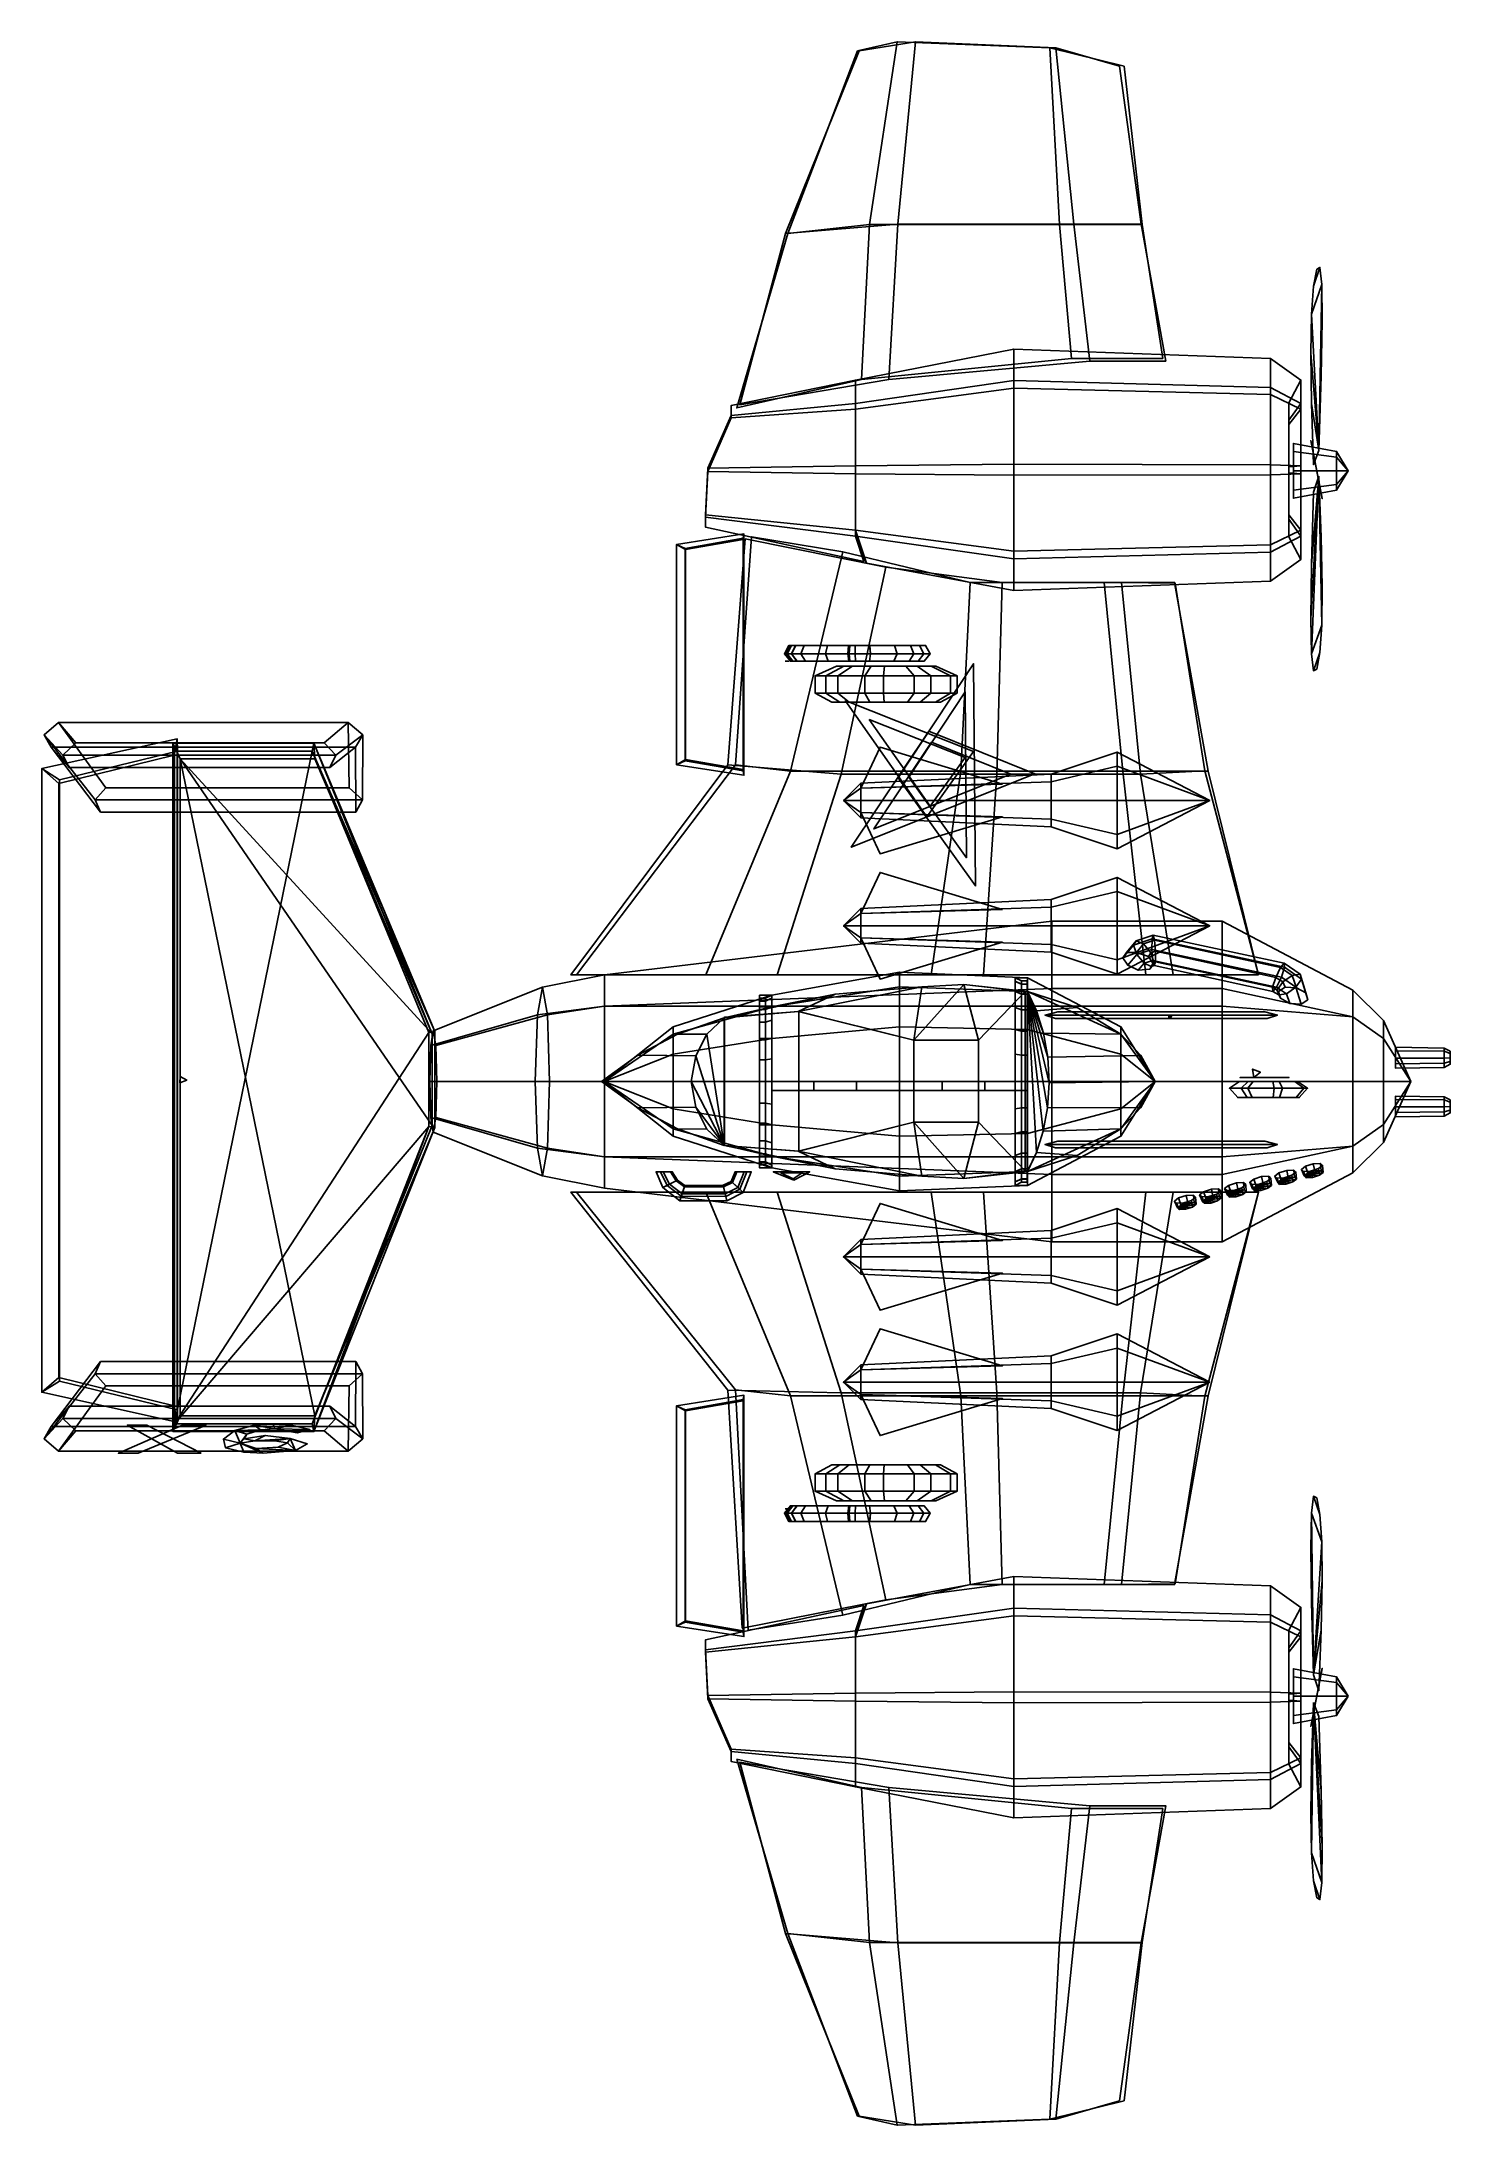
# Model space of a CAD drawing. Header units: metres. Extents: x -60 to 33, y -69 to 68.
import ezdxf

# ---------------------------------------------------------------- set-up
doc = ezdxf.new("R2010")
doc.units = ezdxf.units.M

msp = doc.modelspace()

# ---------------------------------------------------------------- linework, layer by layer
at = {"layer": 'AileD1', "color": 3}
for points in [[(-7.444094, 20.199999, 8.795606), (-14.892633, 20.82, 7.182653), (-13.742061, 35.66, 7.163866), (-4.497872, 33.800003, 8.732279)], [(2.804428, 20.199999, 9.349729), (-7.444094, 20.199999, 8.795606), (-4.497872, 33.800003, 8.732279), (3.138815, 32.800003, 9.198742)], [(12.233074, 20.199999, 8.980313), (2.804428, 20.199999, 9.349729), (3.138815, 32.800003, 9.198742), (10.996017, 32.800003, 8.887767)], [(16.46913, 20.42, 7.756776), (12.233074, 20.199999, 8.980313), (10.996017, 32.800003, 8.887767), (14.526067, 32.740002, 7.630329)], [(-3.691443, 19.949081, 9.349729), (1.26452, 27.449999, 9.349729), (1.398465, 12.849999, 9.349729)], [(-7.174012, 25.038986, 9.349729), (1.26452, 21.690365, 9.349729), (-1.816213, 17.404127, 9.349729)], [(-2.995572, 19.999998, 9.349729), (0.704428, 25.599998, 9.349729), (0.804428, 14.699999, 9.349729)], [(-5.595572, 23.799999, 9.349729), (0.704428, 21.299999, 9.349729), (-1.595572, 18.099998, 9.349729)], [(5.282867, 20.216972, 9.349729), (-6.772177, 15.394954, 9.349729), (-1.682268, 23.029814, 9.349729)], [(3.704428, 20.199997, 9.349729), (-5.295572, 16.599998, 9.349729), (-1.495572, 22.299997, 9.349729)], [(-11.637501, 7.000001, 9.6), (-25.193754, 7.000001, 6.8), (-14.892633, 20.82, 7.182653), (-7.444094, 20.199999, 8.795606)], [(1.918754, 7.000001, 10.799999), (-11.637501, 7.000001, 9.6), (-7.444094, 20.199999, 8.795606), (2.804428, 20.199999, 9.349729)], [(14.390508, 7.000001, 10), (1.918754, 7.000001, 10.799999), (2.804428, 20.199999, 9.349729), (12.233074, 20.199999, 8.980313)], [(19.993759, 7.000001, 8), (14.390508, 7.000001, 10), (12.233074, 20.199999, 8.980313), (16.46913, 20.42, 7.756776)]]:
    msp.add_3dface(points, dxfattribs=at)
at = {"layer": 'AileD2', "color": 66}
for points in [[(-10.762189, 20.400002, 6.421602), (-7.323036, 34.799999, 6.500791), (-13.3369, 35.799999, 7.117873), (-14.37858, 20.800001, 7.159739)], [(0.432347, 20.400002, 6.329336), (1.037658, 32.800003, 6.423656), (-7.323036, 34.799999, 6.500791), (-10.762189, 20.400002, 6.421602)], [(11.080813, 20.400002, 6.698404), (9.85018, 32.800003, 6.732197), (1.037658, 32.800003, 6.423656), (0.432347, 20.400002, 6.329336)], [(16.678078, 20.400002, 7.713342), (14.482404, 32.800003, 7.580684), (9.85018, 32.800003, 6.732197), (11.080813, 20.400002, 6.698404)], [(-16.337002, 7.000001, 5.2), (-10.762189, 20.400002, 6.421602), (-14.37858, 20.800001, 7.159739), (-24.832254, 7.000001, 6.8)], [(-1.515498, 7.000001, 5), (0.432347, 20.400002, 6.329336), (-10.762189, 20.400002, 6.421602), (-16.337002, 7.000001, 5.2)], [(12.583006, 7.000001, 5.8), (11.080813, 20.400002, 6.698404), (0.432347, 20.400002, 6.329336), (-1.515498, 7.000001, 5)], [(19.993759, 7.000001, 8), (16.678078, 20.400002, 7.713342), (11.080813, 20.400002, 6.698404), (12.583006, 7.000001, 5.8)]]:
    msp.add_3dface(points, dxfattribs=at)
at = {"layer": 'AileD3', "color": 50}
for points in [[(-5.56416, 56.320431, 7.796305), (-3.75493, 68.320442, 8.578034), (-6.35616, 67.720444, 8.797077), (-10.943853, 55.720428, 8.467817)], [(6.919529, 56.320431, 7.604444), (6.270299, 67.920441, 8.515451), (-3.75493, 68.320442, 8.578034), (-5.56416, 56.320431, 7.796305)], [(12.347221, 56.320431, 8.563748), (11.159529, 66.720436, 8.828369), (6.270299, 67.920441, 8.515451), (6.919529, 56.320431, 7.604444)], [(-6.098315, 46.120434, 7.137645), (-5.56416, 56.320431, 7.796305), (-10.943853, 55.720428, 8.467817), (-14.298315, 44.260433, 7.622507)], [(7.701685, 47.520432, 6.844827), (6.919529, 56.320431, 7.604444), (-5.56416, 56.320431, 7.796305), (-6.098315, 46.120434, 7.137645)], [(13.701685, 47.520432, 8.308916), (12.347221, 56.320431, 8.563748), (6.919529, 56.320431, 7.604444), (7.701685, 47.520432, 6.844827)]]:
    msp.add_3dface(points, dxfattribs=at)
at = {"layer": 'AileD4', "color": 51}
for points in [[(-3.709426, 56.330467, 9.419836), (-11.087205, 55.730465, 8.477208), (-6.253869, 67.730469, 8.799635), (-2.542759, 68.330475, 9.098573)], [(7.846128, 56.330467, 9.419836), (-3.709426, 56.330467, 9.419836), (-2.542759, 68.330475, 9.098573), (6.679462, 67.930473, 9.098573)], [(12.290573, 56.330467, 8.477208), (7.846128, 56.330467, 9.419836), (6.679462, 67.930473, 9.098573), (10.857241, 66.730469, 8.799635)], [(-4.298315, 46.130466, 9.795179), (-14.098316, 44.470467, 7.791091), (-11.087205, 55.730465, 8.477208), (-3.709426, 56.330467, 9.419836)], [(8.901686, 47.330467, 9.795179), (-4.298315, 46.130466, 9.795179), (-3.709426, 56.330467, 9.419836), (7.846128, 56.330467, 9.419836)], [(13.901685, 47.330467, 8.331091), (8.901686, 47.330467, 9.795179), (7.846128, 56.330467, 9.419836), (12.290573, 56.330467, 8.477208)]]:
    msp.add_3dface(points, dxfattribs=at)
at = {"layer": 'AileG1', "color": 35}
for points in [[(-24.832254, -7.260001, 6.8), (-14.37858, -20.259996, 7.159739), (-10.762189, -20.66, 6.421602), (-16.337002, -7.260001, 5.2)], [(-16.337002, -7.260001, 5.2), (-10.762189, -20.66, 6.421602), (0.432347, -20.66, 6.329336), (-1.515498, -7.260001, 5)], [(-1.515498, -7.260001, 5), (0.432347, -20.66, 6.329336), (11.080813, -20.66, 6.698404), (12.583006, -7.260001, 5.8)], [(12.583006, -7.260001, 5.8), (11.080813, -20.66, 6.698404), (16.678078, -20.66, 7.713342), (19.993759, -7.260001, 8)], [(-14.37858, -20.259996, 7.159739), (-13.536901, -36.060001, 7.117873), (-7.323036, -35.060001, 6.500791), (-10.762189, -20.66, 6.421602)], [(-10.762189, -20.66, 6.421602), (-7.323036, -35.060001, 6.500791), (1.037658, -33.060001, 6.423656), (0.432347, -20.66, 6.329336)], [(0.432347, -20.66, 6.329336), (1.037658, -33.060001, 6.423656), (9.85018, -33.060001, 6.732197), (11.080813, -20.66, 6.698404)], [(11.080813, -20.66, 6.698404), (9.85018, -33.060001, 6.732197), (14.482404, -33.060001, 7.580684), (16.678078, -20.66, 7.713342)]]:
    msp.add_3dface(points, dxfattribs=at)
at = {"layer": 'AileG2', "color": 31}
for points in [[(-7.444094, -20.459999, 8.795606), (-14.892633, -20.279995, 7.182653), (-25.193754, -7.260001, 6.8), (-11.637501, -7.260001, 9.6)], [(2.804428, -20.459999, 9.349729), (-7.444094, -20.459999, 8.795606), (-11.637501, -7.260001, 9.6), (1.918754, -7.260001, 10.799999)], [(12.233074, -20.459999, 8.980313), (2.804428, -20.459999, 9.349729), (1.918754, -7.260001, 10.799999), (14.390508, -7.260001, 10)], [(16.46913, -20.679998, 7.756776), (12.233074, -20.459999, 8.980313), (14.390508, -7.260001, 10), (19.993759, -7.260001, 8)], [(-4.497872, -34.060001, 8.732279), (-13.94206, -35.920002, 7.163866), (-14.892633, -20.279995, 7.182653), (-7.444094, -20.459999, 8.795606)], [(3.138815, -33.060001, 9.198742), (-4.497872, -34.060001, 8.732279), (-7.444094, -20.459999, 8.795606), (2.804428, -20.459999, 9.349729)], [(10.996017, -33.060001, 8.887767), (3.138815, -33.060001, 9.198742), (2.804428, -20.459999, 9.349729), (12.233074, -20.459999, 8.980313)], [(14.526067, -33, 7.630329), (10.996017, -33.060001, 8.887767), (12.233074, -20.459999, 8.980313), (16.46913, -20.679998, 7.756776)]]:
    msp.add_3dface(points, dxfattribs=at)
at = {"layer": 'AileG3', "color": 48}
for points in [[(-14.298315, -44.520435, 7.622507), (-10.943853, -55.980427, 8.467817), (-5.56416, -56.580429, 7.796305), (-6.098315, -46.380432, 7.137645)], [(-6.098315, -46.380432, 7.137645), (-5.56416, -56.580429, 7.796305), (6.919529, -56.580429, 7.604444), (7.701685, -47.780434, 6.844827)], [(7.701685, -47.780434, 6.844827), (6.919529, -56.580429, 7.604444), (12.347221, -56.580429, 8.563748), (13.701685, -47.780434, 8.308916)], [(-10.943853, -55.980427, 8.467817), (-6.35616, -67.980438, 8.797077), (-3.75493, -68.580437, 8.578034), (-5.56416, -56.580429, 7.796305)], [(-5.56416, -56.580429, 7.796305), (-3.75493, -68.580437, 8.578034), (6.270299, -68.180443, 8.515451), (6.919529, -56.580429, 7.604444)], [(6.919529, -56.580429, 7.604444), (6.270299, -68.180443, 8.515451), (11.159529, -66.980438, 8.828369), (12.347221, -56.580429, 8.563748)]]:
    msp.add_3dface(points, dxfattribs=at)
at = {"layer": 'AileG4', "color": 49}
for points in [[(-3.709426, -56.590469, 9.419836), (-11.087205, -55.990467, 8.477208), (-14.098316, -44.730469, 7.791091), (-4.298315, -46.390469, 9.795179)], [(7.846128, -56.590469, 9.419836), (-3.709426, -56.590469, 9.419836), (-4.298315, -46.390469, 9.795179), (8.901686, -47.590466, 9.795179)], [(12.290573, -56.590469, 8.477208), (7.846128, -56.590469, 9.419836), (8.901686, -47.590466, 9.795179), (13.901685, -47.590466, 8.331091)], [(-2.542759, -68.590462, 9.098573), (-6.253869, -67.990471, 8.799635), (-11.087205, -55.990467, 8.477208), (-3.709426, -56.590469, 9.419836)], [(6.679462, -68.190475, 9.098573), (-2.542759, -68.590462, 9.098573), (-3.709426, -56.590469, 9.419836), (7.846128, -56.590469, 9.419836)], [(10.857241, -66.990471, 8.799635), (6.679462, -68.190475, 9.098573), (7.846128, -56.590469, 9.419836), (12.290573, -56.590469, 8.477208)]]:
    msp.add_3dface(points, dxfattribs=at)
at = {"layer": 'Cabine', "color": 9}
for points in [[(6.400001, 4.949748, 14.949748), (-23, 4.949748, 14.132447), (-23, 7.000001, 10), (6.400001, 10.540438, 10)], [(6.400001, 10.540438, 10), (-23, 7.000001, 10), (-23, 4.949748, 5.867552), (6.400001, 6.10824, 5.050252)], [(6.400001, 6.10824, 5.050252), (-23, 4.949748, 5.867552), (-23, 0, 4.155837), (6.400001, 0, 2.999999)], [(6.400001, 0, 17.000002), (-23, 0, 15.844164), (-23, 4.949748, 14.132447), (6.400001, 4.949748, 14.949748)], [(6.400001, -4.949749, 14.949748), (-23, -4.949748, 14.132447), (-23, 0, 15.844164), (6.400001, 0, 17.000002)], [(6.400001, 0, 2.999999), (-23, 0, 4.155837), (-23, -4.949748, 5.867552), (6.400001, -6.108241, 5.050252)], [(6.400001, -6.108241, 5.050252), (-23, -4.949748, 5.867552), (-23, -7.000001, 10), (6.400001, -10.540438, 10)], [(6.400001, -10.540438, 10), (-23, -7.000001, 10), (-23, -4.949748, 14.132447), (6.400001, -4.949749, 14.949748)], [(-10.557142, -6.473346, 12.03806), (-11.9, -5.926655, 13.557886), (-9.499999, -5.926655, 13.557886)], [(-10.599999, -6.391343, 12.438061), (-11.399999, -6.008659, 13.361939), (-9.999999, -6.008659, 13.361939)]]:
    msp.add_3dface(points, dxfattribs=at)
at = {"layer": 'Canon1', "color": 39}
for points in [[(29, -1.657492, 12.348951), (29, -0.952149, 11.878723), (32.200001, -0.999453, 11.865605), (32.200001, -1.656105, 12.303373)], [(29, -0.952149, 11.878723), (29, -1.181399, 11.062594), (32.200001, -1.212878, 11.105814), (32.200001, -0.999453, 11.865605)], [(29, -1.181399, 11.062594), (29, -2.028427, 11.028426), (32.200001, -2.001435, 11.074005), (32.200001, -1.212878, 11.105814)], [(32.200001, -1.656105, 12.303373), (32.200001, -0.999453, 11.865605), (32.599998, -1.212105, 11.806633), (32.599998, -1.649873, 12.098478)], [(32.200001, -0.999453, 11.865605), (32.200001, -1.212878, 11.105814), (32.599998, -1.354388, 11.300107), (32.599998, -1.212105, 11.806633)], [(32.200001, -1.212878, 11.105814), (32.200001, -2.001435, 11.074005), (32.599998, -1.880093, 11.278901), (32.599998, -1.354388, 11.300107)], [(29, -2.322668, 11.82344), (29, -1.657492, 12.348951), (32.200001, -1.656105, 12.303373), (32.200001, -2.275364, 11.814137)], [(29, -2.028427, 11.028426), (29, -2.322668, 11.82344), (32.200001, -2.275364, 11.814137), (32.200001, -2.001435, 11.074005)], [(32.200001, -2.275364, 11.814137), (32.200001, -1.656105, 12.303373), (32.599998, -1.649873, 12.098478), (32.599998, -2.062712, 11.772321)], [(32.200001, -2.001435, 11.074005), (32.200001, -2.275364, 11.814137), (32.599998, -2.062712, 11.772321), (32.599998, -1.880093, 11.278901)]]:
    msp.add_3dface(points, dxfattribs=at)
at = {"layer": 'Canon2', "color": 38}
for points in [[(29, -1.657492, 9.148952), (29, -0.952149, 8.678724), (32.200001, -0.999453, 8.665605), (32.200001, -1.656105, 9.103373)], [(29, -0.952149, 8.678724), (29, -1.181399, 7.862594), (32.200001, -1.212878, 7.905815), (32.200001, -0.999453, 8.665605)], [(29, -1.181399, 7.862594), (29, -2.028427, 7.828427), (32.200001, -2.001435, 7.874005), (32.200001, -1.212878, 7.905815)], [(32.200001, -1.656105, 9.103373), (32.200001, -0.999453, 8.665605), (32.599998, -1.212105, 8.606633), (32.599998, -1.649873, 8.898479)], [(32.200001, -0.999453, 8.665605), (32.200001, -1.212878, 7.905815), (32.599998, -1.354388, 8.100107), (32.599998, -1.212105, 8.606633)], [(32.200001, -1.212878, 7.905815), (32.200001, -2.001435, 7.874005), (32.599998, -1.880093, 8.0789), (32.599998, -1.354388, 8.100107)], [(29, -2.322668, 8.623439), (29, -1.657492, 9.148952), (32.200001, -1.656105, 9.103373), (32.200001, -2.275364, 8.614137)], [(29, -2.028427, 7.828427), (29, -2.322668, 8.623439), (32.200001, -2.275364, 8.614137), (32.200001, -2.001435, 7.874005)], [(32.200001, -2.275364, 8.614137), (32.200001, -1.656105, 9.103373), (32.599998, -1.649873, 8.898479), (32.599998, -2.062712, 8.572322)], [(32.200001, -2.001435, 7.874005), (32.200001, -2.275364, 8.614137), (32.599998, -2.062712, 8.572322), (32.599998, -1.880093, 8.0789)]]:
    msp.add_3dface(points, dxfattribs=at)
at = {"layer": 'Canon3', "color": 37}
for points in [[(29, 1.542508, 9.148952), (29, 2.247851, 8.678724), (32.200001, 2.200547, 8.665605), (32.200001, 1.543895, 9.103373)], [(29, 2.247851, 8.678724), (29, 2.0186, 7.862594), (32.200001, 1.987122, 7.905815), (32.200001, 2.200547, 8.665605)], [(29, 2.0186, 7.862594), (29, 1.171573, 7.828427), (32.200001, 1.198565, 7.874005), (32.200001, 1.987122, 7.905815)], [(29, 0.877332, 8.623439), (29, 1.542508, 9.148952), (32.200001, 1.543895, 9.103373), (32.200001, 0.924636, 8.614137)], [(32.200001, 1.543895, 9.103373), (32.200001, 2.200547, 8.665605), (32.599998, 1.987895, 8.606633), (32.599998, 1.550127, 8.898479)], [(32.200001, 2.200547, 8.665605), (32.200001, 1.987122, 7.905815), (32.599998, 1.845612, 8.100107), (32.599998, 1.987895, 8.606633)], [(32.200001, 1.987122, 7.905815), (32.200001, 1.198565, 7.874005), (32.599998, 1.319907, 8.0789), (32.599998, 1.845612, 8.100107)], [(32.200001, 0.924636, 8.614137), (32.200001, 1.543895, 9.103373), (32.599998, 1.550127, 8.898479), (32.599998, 1.137288, 8.572322)], [(29, 1.171573, 7.828427), (29, 0.877332, 8.623439), (32.200001, 0.924636, 8.614137), (32.200001, 1.198565, 7.874005)], [(32.200001, 1.198565, 7.874005), (32.200001, 0.924636, 8.614137), (32.599998, 1.137288, 8.572322), (32.599998, 1.319907, 8.0789)]]:
    msp.add_3dface(points, dxfattribs=at)
at = {"layer": 'Canon4', "color": 36}
for points in [[(29, 1.542508, 12.348951), (29, 2.247851, 11.878723), (32.200001, 2.200547, 11.865605), (32.200001, 1.543895, 12.303373)], [(29, 2.247851, 11.878723), (29, 2.0186, 11.062594), (32.200001, 1.987122, 11.105814), (32.200001, 2.200547, 11.865605)], [(29, 2.0186, 11.062594), (29, 1.171573, 11.028426), (32.200001, 1.198565, 11.074005), (32.200001, 1.987122, 11.105814)], [(29, 0.877332, 11.82344), (29, 1.542508, 12.348951), (32.200001, 1.543895, 12.303373), (32.200001, 0.924636, 11.814137)], [(32.200001, 1.543895, 12.303373), (32.200001, 2.200547, 11.865605), (32.599998, 1.987895, 11.806633), (32.599998, 1.550127, 12.098478)], [(32.200001, 2.200547, 11.865605), (32.200001, 1.987122, 11.105814), (32.599998, 1.845612, 11.300107), (32.599998, 1.987895, 11.806633)], [(32.200001, 1.987122, 11.105814), (32.200001, 1.198565, 11.074005), (32.599998, 1.319907, 11.278901), (32.599998, 1.845612, 11.300107)], [(32.200001, 0.924636, 11.814137), (32.200001, 1.543895, 12.303373), (32.599998, 1.550127, 12.098478), (32.599998, 1.137288, 11.772321)], [(29, 1.171573, 11.028426), (29, 0.877332, 11.82344), (32.200001, 0.924636, 11.814137), (32.200001, 1.198565, 11.074005)], [(32.200001, 1.198565, 11.074005), (32.200001, 0.924636, 11.814137), (32.599998, 1.137288, 11.772321), (32.599998, 1.319907, 11.278901)]]:
    msp.add_3dface(points, dxfattribs=at)
at = {"layer": 'CharniereA', "color": 57}
msp.add_3dface([(19.653061, 0.26, 4.139383), (19.87788, 0.26, 4.026109), (19.667372, 0.26, 3.888047)], dxfattribs=at)
at = {"layer": 'CharniereD', "color": 55}
msp.add_3dface([(-11.105405, 27.621065, 5.889799), (-10.892903, 27.621065, 5.912487), (-10.979506, 27.621065, 5.717111)], dxfattribs=at)
at = {"layer": 'CharniereG', "color": 56}
msp.add_3dface([(-11.105405, -28.074333, 5.889799), (-10.892903, -28.074333, 5.912487), (-10.979506, -28.074333, 5.717111)], dxfattribs=at)
at = {"layer": 'CharniereSD', "color": 58}
msp.add_3dface([(14.05306, 4.26, 4.739383), (14.27788, 4.26, 4.626109), (14.067371, 4.26, 4.488046)], dxfattribs=at)
at = {"layer": 'CharniereSG', "color": 59}
msp.add_3dface([(14.05306, -4.14, 4.739383), (14.27788, -4.14, 4.626109), (14.067371, -4.14, 4.488046)], dxfattribs=at)
at = {"layer": 'CharnInclinD', "color": 61}
msp.add_3dface([(-13.870176, 26.761456, 8.0628), (-13.870176, 26.831455, 7.941557), (-13.870176, 26.901455, 8.0628)], dxfattribs=at)
at = {"layer": 'CharnInclinG', "color": 60}
msp.add_3dface([(-13.870176, -28.168545, 8.0628), (-13.870176, -28.098545, 7.941557), (-13.870176, -28.028545, 8.0628)], dxfattribs=at)
at = {"layer": 'CharnProf', "color": 14}
msp.add_3dface([(-50.907833, -0.085452, 12.779554), (-50.876755, 0.325689, 12.776493), (-50.443951, 0.098747, 12.733866)], dxfattribs=at)
at = {"layer": 'EssieuAvant', "color": 53}
for points in [[(19.680571, 0.26, -5.834953), (19.600763, 0.813923, -5.834953), (19.600763, 0.813923, 3.345047), (19.680571, 0.26, 3.345047)], [(19.600763, 0.813923, -5.834953), (20.120378, 0.606077, -5.834953), (20.120378, 0.606077, 3.345047), (19.600763, 0.813923, 3.345047)], [(20.120378, 0.606077, -5.834953), (19.600763, 0.813923, -5.834953), (19.680571, 0.26, -5.834953)], [(20.120378, 0.606077, -5.834953), (19.680571, 0.26, -5.834953), (19.680571, 0.26, 3.345047), (20.120378, 0.606077, 3.345047)]]:
    msp.add_3dface(points, dxfattribs=at)
at = {"layer": 'EssieuD', "color": 2}
for points in [[(-10.776558, 28.658937, 4.20602), (-10.865593, 28.658937, 2.350027), (-11.164964, 28.102936, 2.520478), (-11.069994, 28.102936, 4.500204)], [(-10.865593, 28.658937, 2.350027), (-10.697077, 28.658937, 0.49514), (-10.985214, 28.102936, 0.541932), (-11.164964, 28.102936, 2.520478)], [(-11.069994, 28.102936, 4.500204), (-11.164964, 28.102936, 2.520478), (-10.767436, 27.621065, 2.294141), (-10.680348, 27.621065, 4.109565)], [(-11.164964, 28.102936, 2.520478), (-10.985214, 28.102936, 0.541932), (-10.602604, 27.621065, 0.479798), (-10.767436, 27.621065, 2.294141)], [(-10.431267, 28.658937, 6.03626), (-10.776558, 28.658937, 4.20602), (-11.069994, 28.102936, 4.500204), (-10.701683, 28.102936, 6.452459)], [(-10.701683, 28.102936, 6.452459), (-11.069994, 28.102936, 4.500204), (-10.680348, 27.621065, 4.109565), (-10.342605, 27.621065, 5.899798)], [(-10.697077, 28.658937, 0.49514), (-10.425156, 28.658937, -1.822282), (-10.695164, 28.102936, -1.929985), (-10.985214, 28.102936, 0.541932)], [(-10.985214, 28.102936, 0.541932), (-10.695164, 28.102936, -1.929985), (-10.336626, 27.621065, -1.786969), (-10.602604, 27.621065, 0.479798)], [(-10.697077, 28.658937, 0.49514), (-10.865593, 28.658937, 2.350027), (-10.776558, 28.658937, 4.20602)], [(-10.697077, 28.658937, 0.49514), (-10.776558, 28.658937, 4.20602), (-10.431267, 28.658937, 6.03626)], [(-6.936524, 27.621065, 3.659845), (-10.680348, 27.621065, 4.109565), (-10.767436, 27.621065, 2.294141)], [(-6.936524, 27.621065, 3.659845), (-10.767436, 27.621065, 2.294141), (-10.602604, 27.621065, 0.479798)], [(-10.425156, 28.658937, -1.822282), (-10.697077, 28.658937, 0.49514), (-6.506703, 28.658937, 1.575886), (-5.564897, 28.658937, -0.445419)], [(-10.697077, 28.658937, 0.49514), (-10.431267, 28.658937, 6.03626), (-6.8735, 28.658937, 5.974919)], [(-10.697077, 28.658937, 0.49514), (-6.8735, 28.658937, 5.974919), (-6.949072, 28.658937, 3.746251)], [(-10.697077, 28.658937, 0.49514), (-6.949072, 28.658937, 3.746251), (-6.506703, 28.658937, 1.575886)], [(-10.425156, 28.658937, -1.822282), (-9.862143, 28.658937, -4.044655), (-10.094617, 28.102936, -4.300516), (-10.695164, 28.102936, -1.929985)], [(-10.695164, 28.102936, -1.929985), (-10.094617, 28.102936, -4.300516), (-9.78592, 27.621065, -3.960764), (-10.336626, 27.621065, -1.786969)], [(-6.936524, 27.621065, 3.659845), (-10.342605, 27.621065, 5.899798), (-10.680348, 27.621065, 4.109565)], [(-5.582604, 27.621065, -0.440201), (-6.503826, 27.621065, 1.536921), (-10.602604, 27.621065, 0.479798), (-10.336626, 27.621065, -1.786969)], [(-6.936524, 27.621065, 3.659845), (-10.602604, 27.621065, 0.479798), (-6.503826, 27.621065, 1.536921)], [(-2.282226, 28.658937, -2.456828), (-9.862143, 28.658937, -4.044655), (-10.425156, 28.658937, -1.822282)], [(-2.282226, 28.658937, -2.456828), (-10.425156, 28.658937, -1.822282), (-5.564897, 28.658937, -0.445419)], [(-6.936524, 27.621065, 3.659845), (-6.862604, 27.621065, 5.839798), (-10.342605, 27.621065, 5.899798)], [(-5.577417, 27.621065, -6.313266), (-5.582604, 27.621065, -0.440201), (-10.336626, 27.621065, -1.786969)], [(-5.577417, 27.621065, -6.313266), (-10.336626, 27.621065, -1.786969), (-9.78592, 27.621065, -3.960764)], [(-9.862143, 28.658937, -4.044655), (-8.325233, 28.658937, -5.659387), (-8.455247, 28.102936, -6.022897), (-10.094617, 28.102936, -4.300516)], [(-10.094617, 28.102936, -4.300516), (-8.455247, 28.102936, -6.022897), (-8.282604, 27.621065, -5.540202), (-9.78592, 27.621065, -3.960764)], [(-2.282226, 28.658937, -2.456828), (-8.325233, 28.658937, -5.659387), (-9.862143, 28.658937, -4.044655)], [(-5.577417, 27.621065, -6.313266), (-9.78592, 27.621065, -3.960764), (-8.282604, 27.621065, -5.540202)], [(-8.325233, 28.658937, -5.659387), (-5.559594, 28.658937, -6.449727), (-5.505232, 28.102936, -6.865926), (-8.455247, 28.102936, -6.022897)], [(-8.455247, 28.102936, -6.022897), (-5.505232, 28.102936, -6.865926), (-5.577417, 27.621065, -6.313266), (-8.282604, 27.621065, -5.540202)], [(-2.282226, 28.658937, -2.456828), (-5.559594, 28.658937, -6.449727), (-8.325233, 28.658937, -5.659387)], [(-6.506703, 28.658937, 1.575886), (-6.949072, 28.658937, 3.746251), (-6.987342, 28.102936, 4.009783), (-6.515482, 28.102936, 1.694727)], [(-6.949072, 28.658937, 3.746251), (-6.8735, 28.658937, 5.974919), (-6.906732, 28.102936, 6.387029), (-6.987342, 28.102936, 4.009783)], [(-6.515482, 28.102936, 1.694727), (-6.987342, 28.102936, 4.009783), (-6.936524, 27.621065, 3.659845), (-6.503826, 27.621065, 1.536921)], [(-6.987342, 28.102936, 4.009783), (-6.906732, 28.102936, 6.387029), (-6.862604, 27.621065, 5.839798), (-6.936524, 27.621065, 3.659845)], [(-5.564897, 28.658937, -0.445419), (-6.506703, 28.658937, 1.575886), (-6.515482, 28.102936, 1.694727), (-5.510889, 28.102936, -0.461331)], [(-5.510889, 28.102936, -0.461331), (-6.515482, 28.102936, 1.694727), (-6.503826, 27.621065, 1.536921), (-5.582604, 27.621065, -0.440201)], [(-3.763385, 28.102936, -1.547777), (-5.510889, 28.102936, -0.461331), (-5.582604, 27.621065, -0.440201), (-3.98013, 27.621065, -1.436481)], [(-5.577417, 27.621065, -6.313266), (-2.371687, 27.621065, -2.407645), (-5.582604, 27.621065, -0.440201)], [(-5.505232, 28.102936, -6.865926), (-2.656724, 28.102936, -6.367491), (-2.965314, 27.621065, -5.856197), (-5.577417, 27.621065, -6.313266)], [(-5.577417, 27.621065, -6.313266), (-2.965314, 27.621065, -5.856197), (-1.982604, 27.621065, -4.340201)], [(-5.577417, 27.621065, -6.313266), (-1.982604, 27.621065, -4.340201), (-2.371687, 27.621065, -2.407645)], [(-3.926612, 28.658937, -1.463962), (-5.564897, 28.658937, -0.445419), (-5.510889, 28.102936, -0.461331), (-3.763385, 28.102936, -1.547777)], [(-5.559594, 28.658937, -6.449727), (-2.889118, 28.658937, -5.982444), (-2.656724, 28.102936, -6.367491), (-5.505232, 28.102936, -6.865926)], [(-2.282226, 28.658937, -2.456828), (-2.889118, 28.658937, -5.982444), (-5.559594, 28.658937, -6.449727)], [(-2.009372, 28.102936, -2.606834), (-3.763385, 28.102936, -1.547777), (-3.98013, 27.621065, -1.436481), (-2.371687, 27.621065, -2.407645)], [(-2.282226, 28.658937, -2.456828), (-3.926612, 28.658937, -1.463962), (-3.763385, 28.102936, -1.547777), (-2.009372, 28.102936, -2.606834)], [(-2.656724, 28.102936, -6.367491), (-1.585076, 28.102936, -4.714293), (-1.982604, 27.621065, -4.340201), (-2.965314, 27.621065, -5.856197)], [(-2.889118, 28.658937, -5.982444), (-1.884447, 28.658937, -4.432571), (-1.585076, 28.102936, -4.714293), (-2.656724, 28.102936, -6.367491)], [(-2.282226, 28.658937, -2.456828), (-1.884447, 28.658937, -4.432571), (-2.889118, 28.658937, -5.982444)], [(-1.585076, 28.102936, -4.714293), (-2.009372, 28.102936, -2.606834), (-2.371687, 27.621065, -2.407645), (-1.982604, 27.621065, -4.340201)], [(-1.884447, 28.658937, -4.432571), (-2.282226, 28.658937, -2.456828), (-2.009372, 28.102936, -2.606834), (-1.585076, 28.102936, -4.714293)]]:
    msp.add_3dface(points, dxfattribs=at)
at = {"layer": 'EssieuG', "color": 1}
for points in [[(-11.069994, -28.362936, 4.500204), (-11.164964, -28.362936, 2.520478), (-10.767436, -27.881065, 2.294141), (-10.680348, -27.881065, 4.109565)], [(-11.164964, -28.362936, 2.520478), (-10.985214, -28.362936, 0.541932), (-10.602604, -27.881065, 0.479798), (-10.767436, -27.881065, 2.294141)], [(-10.776558, -28.918936, 4.20602), (-10.865593, -28.918936, 2.350027), (-11.164964, -28.362936, 2.520478), (-11.069994, -28.362936, 4.500204)], [(-10.865593, -28.918936, 2.350027), (-10.697077, -28.918936, 0.49514), (-10.985214, -28.362936, 0.541932), (-11.164964, -28.362936, 2.520478)], [(-10.701683, -28.362936, 6.452459), (-11.069994, -28.362936, 4.500204), (-10.680348, -27.881065, 4.109565), (-10.342605, -27.881065, 5.899798)], [(-10.431267, -28.918936, 6.03626), (-10.776558, -28.918936, 4.20602), (-11.069994, -28.362936, 4.500204), (-10.701683, -28.362936, 6.452459)], [(-10.985214, -28.362936, 0.541932), (-10.695164, -28.362936, -1.929985), (-10.336626, -27.881065, -1.786969), (-10.602604, -27.881065, 0.479798)], [(-10.697077, -28.918936, 0.49514), (-10.425156, -28.918936, -1.822282), (-10.695164, -28.362936, -1.929985), (-10.985214, -28.362936, 0.541932)], [(-6.936524, -27.881065, 3.659845), (-10.680348, -27.881065, 4.109565), (-10.767436, -27.881065, 2.294141)], [(-6.936524, -27.881065, 3.659845), (-10.767436, -27.881065, 2.294141), (-10.602604, -27.881065, 0.479798)], [(-10.695164, -28.362936, -1.929985), (-10.094617, -28.362936, -4.300516), (-9.78592, -27.881065, -3.960764), (-10.336626, -27.881065, -1.786969)], [(-10.425156, -28.918936, -1.822282), (-9.862143, -28.918936, -4.044655), (-10.094617, -28.362936, -4.300516), (-10.695164, -28.362936, -1.929985)], [(-6.936524, -27.881065, 3.659845), (-10.342605, -27.881065, 5.899798), (-10.680348, -27.881065, 4.109565)], [(-5.582604, -27.881065, -0.440201), (-6.503826, -27.881065, 1.536921), (-10.602604, -27.881065, 0.479798), (-10.336626, -27.881065, -1.786969)], [(-6.936524, -27.881065, 3.659845), (-10.602604, -27.881065, 0.479798), (-6.503826, -27.881065, 1.536921)], [(-6.936524, -27.881065, 3.659845), (-6.862604, -27.881065, 5.839798), (-10.342605, -27.881065, 5.899798)], [(-5.577417, -27.881065, -6.313266), (-5.582604, -27.881065, -0.440201), (-10.336626, -27.881065, -1.786969)], [(-5.577417, -27.881065, -6.313266), (-10.336626, -27.881065, -1.786969), (-9.78592, -27.881065, -3.960764)], [(-10.094617, -28.362936, -4.300516), (-8.455247, -28.362936, -6.022897), (-8.282604, -27.881065, -5.540202), (-9.78592, -27.881065, -3.960764)], [(-9.862143, -28.918936, -4.044655), (-8.325233, -28.918936, -5.659387), (-8.455247, -28.362936, -6.022897), (-10.094617, -28.362936, -4.300516)], [(-5.577417, -27.881065, -6.313266), (-9.78592, -27.881065, -3.960764), (-8.282604, -27.881065, -5.540202)], [(-8.455247, -28.362936, -6.022897), (-5.505232, -28.362936, -6.865926), (-5.577417, -27.881065, -6.313266), (-8.282604, -27.881065, -5.540202)], [(-8.325233, -28.918936, -5.659387), (-5.559594, -28.918936, -6.449727), (-5.505232, -28.362936, -6.865926), (-8.455247, -28.362936, -6.022897)], [(-6.515482, -28.362936, 1.694727), (-6.987342, -28.362936, 4.009783), (-6.936524, -27.881065, 3.659845), (-6.503826, -27.881065, 1.536921)], [(-6.987342, -28.362936, 4.009783), (-6.906732, -28.362936, 6.387029), (-6.862604, -27.881065, 5.839798), (-6.936524, -27.881065, 3.659845)], [(-6.506703, -28.918936, 1.575886), (-6.949072, -28.918936, 3.746251), (-6.987342, -28.362936, 4.009783), (-6.515482, -28.362936, 1.694727)], [(-6.949072, -28.918936, 3.746251), (-6.8735, -28.918936, 5.974919), (-6.906732, -28.362936, 6.387029), (-6.987342, -28.362936, 4.009783)], [(-5.510889, -28.362936, -0.461331), (-6.515482, -28.362936, 1.694727), (-6.503826, -27.881065, 1.536921), (-5.582604, -27.881065, -0.440201)], [(-5.564897, -28.918936, -0.445419), (-6.506703, -28.918936, 1.575886), (-6.515482, -28.362936, 1.694727), (-5.510889, -28.362936, -0.461331)], [(-3.763385, -28.362936, -1.547777), (-5.510889, -28.362936, -0.461331), (-5.582604, -27.881065, -0.440201), (-3.98013, -27.881065, -1.436481)], [(-5.577417, -27.881065, -6.313266), (-2.371687, -27.881065, -2.407645), (-5.582604, -27.881065, -0.440201)], [(-5.505232, -28.362936, -6.865926), (-2.656724, -28.362936, -6.367491), (-2.965314, -27.881065, -5.856197), (-5.577417, -27.881065, -6.313266)], [(-5.577417, -27.881065, -6.313266), (-2.965314, -27.881065, -5.856197), (-1.982604, -27.881065, -4.340201)], [(-5.577417, -27.881065, -6.313266), (-1.982604, -27.881065, -4.340201), (-2.371687, -27.881065, -2.407645)], [(-3.926612, -28.918936, -1.463962), (-5.564897, -28.918936, -0.445419), (-5.510889, -28.362936, -0.461331), (-3.763385, -28.362936, -1.547777)], [(-5.559594, -28.918936, -6.449727), (-2.889118, -28.918936, -5.982444), (-2.656724, -28.362936, -6.367491), (-5.505232, -28.362936, -6.865926)], [(-2.009372, -28.362936, -2.606834), (-3.763385, -28.362936, -1.547777), (-3.98013, -27.881065, -1.436481), (-2.371687, -27.881065, -2.407645)], [(-2.282226, -28.918936, -2.456828), (-3.926612, -28.918936, -1.463962), (-3.763385, -28.362936, -1.547777), (-2.009372, -28.362936, -2.606834)], [(-2.656724, -28.362936, -6.367491), (-1.585076, -28.362936, -4.714293), (-1.982604, -27.881065, -4.340201), (-2.965314, -27.881065, -5.856197)], [(-2.889118, -28.918936, -5.982444), (-1.884447, -28.918936, -4.432571), (-1.585076, -28.362936, -4.714293), (-2.656724, -28.362936, -6.367491)], [(-1.585076, -28.362936, -4.714293), (-2.009372, -28.362936, -2.606834), (-2.371687, -27.881065, -2.407645), (-1.982604, -27.881065, -4.340201)], [(-1.884447, -28.918936, -4.432571), (-2.282226, -28.918936, -2.456828), (-2.009372, -28.362936, -2.606834), (-1.585076, -28.362936, -4.714293)], [(-10.697077, -28.918936, 0.49514), (-10.865593, -28.918936, 2.350027), (-10.776558, -28.918936, 4.20602)], [(-10.697077, -28.918936, 0.49514), (-10.776558, -28.918936, 4.20602), (-10.431267, -28.918936, 6.03626)], [(-10.425156, -28.918936, -1.822282), (-10.697077, -28.918936, 0.49514), (-6.506703, -28.918936, 1.575886), (-5.564897, -28.918936, -0.445419)], [(-10.697077, -28.918936, 0.49514), (-10.431267, -28.918936, 6.03626), (-6.8735, -28.918936, 5.974919)], [(-10.697077, -28.918936, 0.49514), (-6.8735, -28.918936, 5.974919), (-6.949072, -28.918936, 3.746251)], [(-10.697077, -28.918936, 0.49514), (-6.949072, -28.918936, 3.746251), (-6.506703, -28.918936, 1.575886)], [(-2.282226, -28.918936, -2.456828), (-9.862143, -28.918936, -4.044655), (-10.425156, -28.918936, -1.822282)], [(-2.282226, -28.918936, -2.456828), (-10.425156, -28.918936, -1.822282), (-5.564897, -28.918936, -0.445419)], [(-2.282226, -28.918936, -2.456828), (-8.325233, -28.918936, -5.659387), (-9.862143, -28.918936, -4.044655)], [(-2.282226, -28.918936, -2.456828), (-5.559594, -28.918936, -6.449727), (-8.325233, -28.918936, -5.659387)], [(-2.282226, -28.918936, -2.456828), (-2.889118, -28.918936, -5.982444), (-5.559594, -28.918936, -6.449727)], [(-2.282226, -28.918936, -2.456828), (-1.884447, -28.918936, -4.432571), (-2.889118, -28.918936, -5.982444)]]:
    msp.add_3dface(points, dxfattribs=at)
at = {"layer": 'FuselageArriere', "color": 12}
for points in [[(-23, 7.000001, 10), (-27.075008, 6.199999, 10.289968), (-27.403582, 4.384061, 6.953968), (-23, 4.949748, 5.867553)], [(-23, 4.949748, 14.132447), (-26.746441, 4.384061, 13.625972), (-27.075008, 6.199999, 10.289968), (-23, 7.000001, 10)], [(-27.075008, 6.199999, 10.289968), (-34.240334, 3.332906, 10.995697), (-34.406673, 2.35672, 9.306812), (-27.403582, 4.384061, 6.953968)], [(-26.746441, 4.384061, 13.625972), (-34.073994, 2.35672, 12.684581), (-34.240334, 3.332906, 10.995697), (-27.075008, 6.199999, 10.289968)], [(-27.403582, 4.384061, 6.953968), (-34.406673, 2.35672, 9.306812), (-34.475578, 0, 8.607254), (-27.539675, 0, 5.57215)], [(-26.610342, 0, 15.007788), (-34.005096, 0, 13.38414), (-34.073994, 2.35672, 12.684581), (-26.746441, 4.384061, 13.625972)], [(-23, 4.949748, 5.867553), (-27.403582, 4.384061, 6.953968), (-27.539675, 0, 5.57215), (-23.000002, 0, 4.155837)], [(-23, 0, 15.844164), (-26.610342, 0, 15.007788), (-26.746441, 4.384061, 13.625972), (-23, 4.949748, 14.132447)], [(-27.539675, 0, 5.57215), (-34.475578, 0, 8.607254), (-34.406673, -2.35672, 9.306812), (-27.403582, -4.384061, 6.953968)], [(-26.746441, -4.384061, 13.625972), (-34.073994, -2.35672, 12.684581), (-34.005096, 0, 13.38414), (-26.610342, 0, 15.007788)], [(-23.000002, 0, 4.155837), (-27.539675, 0, 5.57215), (-27.403582, -4.384061, 6.953968), (-23, -4.949748, 5.867553)], [(-23, -4.949748, 14.132447), (-26.746441, -4.384061, 13.625972), (-26.610342, 0, 15.007788), (-23, 0, 15.844164)], [(-27.403582, -4.384061, 6.953968), (-34.406673, -2.35672, 9.306812), (-34.240334, -3.332906, 10.995697), (-27.075008, -6.199999, 10.289968)], [(-27.075008, -6.199999, 10.289968), (-34.240334, -3.332906, 10.995697), (-34.073994, -2.35672, 12.684581), (-26.746441, -4.384061, 13.625972)], [(-23, -4.949748, 5.867553), (-27.403582, -4.384061, 6.953968), (-27.075008, -6.199999, 10.289968), (-23, -7.000001, 10)], [(-23, -7.000001, 10), (-27.075008, -6.199999, 10.289968), (-26.746441, -4.384061, 13.625972), (-23, -4.949748, 14.132447)]]:
    msp.add_3dface(points, dxfattribs=at)
at = {"layer": 'FuselageAvant', "color": 69}
for points in [[(17.6, 4.949748, 14.949748), (6.400001, 4.949748, 14.949748), (6.400001, 10.540438, 10), (17.6, 10.540438, 10)], [(17.6, 10.540438, 10), (6.400001, 10.540438, 10), (6.400001, 6.10824, 5.050252), (17.6, 6.10824, 5.050252)], [(26.199999, 4.242641, 14.24264), (17.6, 4.949748, 14.949748), (17.6, 10.540438, 10), (26.199999, 6, 10)], [(26.199999, 6, 10), (17.6, 10.540438, 10), (17.6, 6.10824, 5.050252), (26.199999, 4.242641, 5.75736)], [(17.6, 6.10824, 5.050252), (6.400001, 6.10824, 5.050252), (6.400001, 0, 2.999999), (17.6, 0, 2.999999)], [(26.199999, 4.242641, 5.75736), (17.6, 6.10824, 5.050252), (17.6, 0, 2.999999), (26.199999, 0, 4)], [(28.199999, 2.828427, 12.828427), (26.199999, 4.242641, 14.24264), (26.199999, 6, 10), (28.199999, 4, 10)], [(28.199999, 4, 10), (26.199999, 6, 10), (26.199999, 4.242641, 5.75736), (28.199999, 2.828427, 7.171573)], [(17.6, 0, 17.000002), (6.400001, 0, 17.000002), (6.400001, 4.949748, 14.949748), (17.6, 4.949748, 14.949748)], [(26.199999, 0, 16), (17.6, 0, 17.000002), (17.6, 4.949748, 14.949748), (26.199999, 4.242641, 14.24264)], [(28.199999, 0, 14), (26.199999, 0, 16), (26.199999, 4.242641, 14.24264), (28.199999, 2.828427, 12.828427)], [(28.199999, 2.828427, 7.171573), (26.199999, 4.242641, 5.75736), (26.199999, 0, 4), (28.199999, 0, 6)], [(29.999998, 0, 10), (28.199999, 4, 10), (28.199999, 2.828427, 7.171573)], [(29.999998, 0, 10), (28.199999, 2.828427, 12.828427), (28.199999, 4, 10)], [(28.199999, 0, 14), (28.199999, 2.828427, 12.828427), (29.999998, 0, 10)], [(28.199999, 2.828427, 7.171573), (28.199999, 0, 6), (29.999998, 0, 10)], [(17.6, -4.949748, 14.949748), (6.400001, -4.949749, 14.949748), (6.400001, 0, 17.000002), (17.6, 0, 17.000002)], [(17.6, 0, 2.999999), (6.400001, 0, 2.999999), (6.400001, -6.108241, 5.050252), (17.6, -6.108241, 5.050252)], [(26.199999, -4.242641, 14.24264), (17.6, -4.949748, 14.949748), (17.6, 0, 17.000002), (26.199999, 0, 16)], [(26.199999, 0, 4), (17.6, 0, 2.999999), (17.6, -6.108241, 5.050252), (26.199999, -4.242641, 5.75736)], [(28.199999, -2.828427, 12.828427), (26.199999, -4.242641, 14.24264), (26.199999, 0, 16), (28.199999, 0, 14)], [(28.199999, 0, 6), (26.199999, 0, 4), (26.199999, -4.242641, 5.75736), (28.199999, -2.828427, 7.171573)], [(28.199999, 0, 14), (29.999998, 0, 10), (28.199999, -2.828427, 12.828427)], [(28.199999, -2.828427, 12.828427), (29.999998, 0, 10), (28.199999, -4, 10)], [(29.999998, 0, 10), (28.199999, -2.828427, 7.171573), (28.199999, -4, 10)], [(29.999998, 0, 10), (28.199999, 0, 6), (28.199999, -2.828427, 7.171573)], [(28.199999, -4, 10), (26.199999, -6, 10), (26.199999, -4.242641, 14.24264), (28.199999, -2.828427, 12.828427)], [(28.199999, -2.828427, 7.171573), (26.199999, -4.242641, 5.75736), (26.199999, -6, 10), (28.199999, -4, 10)], [(17.6, -10.540438, 10), (6.400001, -10.540438, 10), (6.400001, -4.949749, 14.949748), (17.6, -4.949748, 14.949748)], [(26.199999, -6, 10), (17.6, -10.540438, 10), (17.6, -4.949748, 14.949748), (26.199999, -4.242641, 14.24264)], [(26.199999, -4.242641, 5.75736), (17.6, -6.108241, 5.050252), (17.6, -10.540438, 10), (26.199999, -6, 10)], [(23.589863, -5.400178, 12.781879), (23.69223, -5.876663, 12.912531), (23.235243, -6.020898, 12.842825), (23.072607, -5.563435, 12.70298)], [(24.057468, -5.379648, 12.555658), (24.10535, -5.858525, 12.712667), (23.69223, -5.876663, 12.912531), (23.589863, -5.400178, 12.781879)], [(24.201506, -5.51387, 12.156835), (24.232607, -5.977108, 12.360314), (24.10535, -5.858525, 12.712667), (24.057468, -5.379648, 12.555658)], [(17.6, -6.108241, 5.050252), (6.400001, -6.108241, 5.050252), (6.400001, -10.540438, 10), (17.6, -10.540438, 10)], [(18.028442, -6.826932, 12.70298), (18.191078, -7.284396, 12.842825), (17.957924, -7.470235, 12.544384), (17.764538, -7.037282, 12.365179)], [(18.5457, -6.663676, 12.781879), (18.648066, -7.140161, 12.912531), (18.191078, -7.284396, 12.842825), (18.028442, -6.826932, 12.70298)], [(19.013302, -6.643146, 12.555658), (19.061186, -7.122024, 12.712667), (18.648066, -7.140161, 12.912531), (18.5457, -6.663676, 12.781879)], [(18.893436, -6.987717, 11.819035), (18.955284, -7.426446, 12.061874), (19.18844, -7.240606, 12.360314), (19.157341, -6.777368, 12.156835)], [(19.157341, -6.777368, 12.156835), (19.18844, -7.240606, 12.360314), (19.061186, -7.122024, 12.712667), (19.013302, -6.643146, 12.555658)], [(19.677496, -6.413866, 12.70298), (19.840134, -6.87133, 12.842825), (19.606977, -7.057168, 12.544384), (19.413593, -6.624215, 12.365179)], [(19.413593, -6.624215, 12.365179), (19.606977, -7.057168, 12.544384), (19.734232, -7.17575, 12.192033), (19.557631, -6.758436, 11.96636)], [(19.557631, -6.758436, 11.96636), (19.734232, -7.17575, 12.192033), (20.147352, -7.157613, 11.99217), (20.025234, -6.737906, 11.740137)], [(19.606977, -7.057168, 12.544384), (20.297117, -6.727094, 12.912531), (20.710239, -6.708956, 12.712667)], [(19.606977, -7.057168, 12.544384), (20.710239, -6.708956, 12.712667), (20.837494, -6.827539, 12.360314)], [(19.606977, -7.057168, 12.544384), (19.840134, -6.87133, 12.842825), (20.297117, -6.727094, 12.912531)], [(19.606977, -7.057168, 12.544384), (20.837494, -6.827539, 12.360314), (20.60434, -7.01338, 12.061874)], [(20.194752, -6.250609, 12.781879), (20.297117, -6.727094, 12.912531), (19.840134, -6.87133, 12.842825), (19.677496, -6.413866, 12.70298)], [(20.025234, -6.737906, 11.740137), (20.147352, -7.157613, 11.99217), (20.60434, -7.01338, 12.061874), (20.54249, -6.574651, 11.819035)], [(20.662357, -6.23008, 12.555658), (20.710239, -6.708956, 12.712667), (20.297117, -6.727094, 12.912531), (20.194752, -6.250609, 12.781879)], [(20.54249, -6.574651, 11.819035), (20.60434, -7.01338, 12.061874), (20.837494, -6.827539, 12.360314), (20.806396, -6.364302, 12.156835)], [(20.806396, -6.364302, 12.156835), (20.837494, -6.827539, 12.360314), (20.710239, -6.708956, 12.712667), (20.662357, -6.23008, 12.555658)], [(21.32655, -6.000799, 12.70298), (21.489187, -6.458263, 12.842825), (21.256033, -6.644102, 12.544384), (21.062647, -6.211148, 12.365179)], [(21.062647, -6.211148, 12.365179), (21.256033, -6.644102, 12.544384), (21.383286, -6.762684, 12.192033), (21.206684, -6.345369, 11.96636)], [(21.206684, -6.345369, 11.96636), (21.383286, -6.762684, 12.192033), (21.796406, -6.744547, 11.99217), (21.674288, -6.32484, 11.740137)], [(21.256033, -6.644102, 12.544384), (21.946173, -6.314028, 12.912531), (22.359295, -6.29589, 12.712667)], [(21.256033, -6.644102, 12.544384), (22.359295, -6.29589, 12.712667), (22.486549, -6.414473, 12.360314)], [(21.256033, -6.644102, 12.544384), (21.489187, -6.458263, 12.842825), (21.946173, -6.314028, 12.912531)], [(21.256033, -6.644102, 12.544384), (22.486549, -6.414473, 12.360314), (22.253391, -6.600313, 12.061874)], [(21.256033, -6.644102, 12.544384), (22.253391, -6.600313, 12.061874), (21.796406, -6.744547, 11.99217)], [(21.256033, -6.644102, 12.544384), (21.796406, -6.744547, 11.99217), (21.383286, -6.762684, 12.192033)], [(21.843805, -5.837543, 12.781879), (21.946173, -6.314028, 12.912531), (21.489187, -6.458263, 12.842825), (21.32655, -6.000799, 12.70298)], [(21.674288, -6.32484, 11.740137), (21.796406, -6.744547, 11.99217), (22.253391, -6.600313, 12.061874), (22.191545, -6.161584, 11.819035)], [(22.311411, -5.817013, 12.555658), (22.359295, -6.29589, 12.712667), (21.946173, -6.314028, 12.912531), (21.843805, -5.837543, 12.781879)], [(22.191545, -6.161584, 11.819035), (22.253391, -6.600313, 12.061874), (22.486549, -6.414473, 12.360314), (22.45545, -5.951235, 12.156835)], [(22.45545, -5.951235, 12.156835), (22.486549, -6.414473, 12.360314), (22.359295, -6.29589, 12.712667), (22.311411, -5.817013, 12.555658)], [(23.072607, -5.563435, 12.70298), (23.235243, -6.020898, 12.842825), (23.002089, -6.206738, 12.544384), (22.808702, -5.773784, 12.365179)], [(22.808702, -5.773784, 12.365179), (23.002089, -6.206738, 12.544384), (23.129343, -6.325319, 12.192033), (22.95274, -5.908005, 11.96636)], [(22.95274, -5.908005, 11.96636), (23.129343, -6.325319, 12.192033), (23.542461, -6.307182, 11.99217), (23.420343, -5.887475, 11.740137)], [(23.002089, -6.206738, 12.544384), (23.69223, -5.876663, 12.912531), (24.10535, -5.858525, 12.712667)], [(23.002089, -6.206738, 12.544384), (24.10535, -5.858525, 12.712667), (24.232607, -5.977108, 12.360314)], [(23.002089, -6.206738, 12.544384), (23.235243, -6.020898, 12.842825), (23.69223, -5.876663, 12.912531)], [(23.002089, -6.206738, 12.544384), (24.232607, -5.977108, 12.360314), (23.999449, -6.162949, 12.061874)], [(23.002089, -6.206738, 12.544384), (23.999449, -6.162949, 12.061874), (23.542461, -6.307182, 11.99217)], [(23.002089, -6.206738, 12.544384), (23.542461, -6.307182, 11.99217), (23.129343, -6.325319, 12.192033)], [(23.420343, -5.887475, 11.740137), (23.542461, -6.307182, 11.99217), (23.999449, -6.162949, 12.061874), (23.937601, -5.724219, 11.819035)], [(23.937601, -5.724219, 11.819035), (23.999449, -6.162949, 12.061874), (24.232607, -5.977108, 12.360314), (24.201506, -5.51387, 12.156835)], [(14.730335, -7.653066, 12.70298), (14.892971, -8.11053, 12.842825), (14.659817, -8.296369, 12.544384), (14.466432, -7.863415, 12.365179)], [(14.466432, -7.863415, 12.365179), (14.659817, -8.296369, 12.544384), (14.787071, -8.41495, 12.192033), (14.610469, -7.997636, 11.96636)], [(14.610469, -7.997636, 11.96636), (14.787071, -8.41495, 12.192033), (15.200191, -8.396813, 11.99217), (15.078073, -7.977107, 11.740137)], [(14.659817, -8.296369, 12.544384), (15.349957, -7.966294, 12.912531), (15.763079, -7.948156, 12.712667)], [(14.659817, -8.296369, 12.544384), (15.763079, -7.948156, 12.712667), (15.890334, -8.066739, 12.360314)], [(14.659817, -8.296369, 12.544384), (14.892971, -8.11053, 12.842825), (15.349957, -7.966294, 12.912531)], [(14.659817, -8.296369, 12.544384), (15.890334, -8.066739, 12.360314), (15.657177, -8.25258, 12.061874)], [(15.247591, -7.48981, 12.781879), (15.349957, -7.966294, 12.912531), (14.892971, -8.11053, 12.842825), (14.730335, -7.653066, 12.70298)], [(15.078073, -7.977107, 11.740137), (15.200191, -8.396813, 11.99217), (15.657177, -8.25258, 12.061874), (15.595328, -7.81385, 11.819035)], [(15.715197, -7.46928, 12.555658), (15.763079, -7.948156, 12.712667), (15.349957, -7.966294, 12.912531), (15.247591, -7.48981, 12.781879)], [(15.595328, -7.81385, 11.819035), (15.657177, -8.25258, 12.061874), (15.890334, -8.066739, 12.360314), (15.859235, -7.603502, 12.156835)], [(15.859235, -7.603502, 12.156835), (15.890334, -8.066739, 12.360314), (15.763079, -7.948156, 12.712667), (15.715197, -7.46928, 12.555658)], [(16.379387, -7.24, 12.70298), (16.542025, -7.697463, 12.842825), (16.308868, -7.883302, 12.544384), (16.115484, -7.450349, 12.365179)], [(16.115484, -7.450349, 12.365179), (16.308868, -7.883302, 12.544384), (16.436125, -8.001884, 12.192033), (16.259523, -7.58457, 11.96636)], [(16.259523, -7.58457, 11.96636), (16.436125, -8.001884, 12.192033), (16.849245, -7.983747, 11.99217), (16.727127, -7.56404, 11.740137)], [(16.308868, -7.883302, 12.544384), (16.99901, -7.553228, 12.912531), (17.412132, -7.53509, 12.712667)], [(16.308868, -7.883302, 12.544384), (17.412132, -7.53509, 12.712667), (17.539387, -7.653673, 12.360314)], [(16.308868, -7.883302, 12.544384), (16.542025, -7.697463, 12.842825), (16.99901, -7.553228, 12.912531)], [(16.308868, -7.883302, 12.544384), (17.539387, -7.653673, 12.360314), (17.306231, -7.839513, 12.061874)], [(16.308868, -7.883302, 12.544384), (17.306231, -7.839513, 12.061874), (16.849245, -7.983747, 11.99217)], [(16.308868, -7.883302, 12.544384), (16.849245, -7.983747, 11.99217), (16.436125, -8.001884, 12.192033)], [(16.896643, -7.076743, 12.781879), (16.99901, -7.553228, 12.912531), (16.542025, -7.697463, 12.842825), (16.379387, -7.24, 12.70298)], [(16.727127, -7.56404, 11.740137), (16.849245, -7.983747, 11.99217), (17.306231, -7.839513, 12.061874), (17.244381, -7.400784, 11.819035)], [(17.36425, -7.056213, 12.555658), (17.412132, -7.53509, 12.712667), (16.99901, -7.553228, 12.912531), (16.896643, -7.076743, 12.781879)], [(17.244381, -7.400784, 11.819035), (17.306231, -7.839513, 12.061874), (17.539387, -7.653673, 12.360314), (17.508287, -7.190435, 12.156835)], [(17.508287, -7.190435, 12.156835), (17.539387, -7.653673, 12.360314), (17.412132, -7.53509, 12.712667), (17.36425, -7.056213, 12.555658)], [(17.764538, -7.037282, 12.365179), (17.957924, -7.470235, 12.544384), (18.085178, -7.588817, 12.192033), (17.908577, -7.171503, 11.96636)], [(17.908577, -7.171503, 11.96636), (18.085178, -7.588817, 12.192033), (18.498297, -7.57068, 11.99217), (18.376179, -7.150973, 11.740137)], [(17.957924, -7.470235, 12.544384), (18.648066, -7.140161, 12.912531), (19.061186, -7.122024, 12.712667)], [(17.957924, -7.470235, 12.544384), (19.061186, -7.122024, 12.712667), (19.18844, -7.240606, 12.360314)], [(17.957924, -7.470235, 12.544384), (18.191078, -7.284396, 12.842825), (18.648066, -7.140161, 12.912531)], [(17.957924, -7.470235, 12.544384), (19.18844, -7.240606, 12.360314), (18.955284, -7.426446, 12.061874)], [(17.957924, -7.470235, 12.544384), (18.955284, -7.426446, 12.061874), (18.498297, -7.57068, 11.99217)], [(17.957924, -7.470235, 12.544384), (18.498297, -7.57068, 11.99217), (18.085178, -7.588817, 12.192033)], [(18.376179, -7.150973, 11.740137), (18.498297, -7.57068, 11.99217), (18.955284, -7.426446, 12.061874), (18.893436, -6.987717, 11.819035)], [(19.606977, -7.057168, 12.544384), (20.60434, -7.01338, 12.061874), (20.147352, -7.157613, 11.99217)], [(19.606977, -7.057168, 12.544384), (20.147352, -7.157613, 11.99217), (19.734232, -7.17575, 12.192033)], [(14.659817, -8.296369, 12.544384), (15.657177, -8.25258, 12.061874), (15.200191, -8.396813, 11.99217)], [(14.659817, -8.296369, 12.544384), (15.200191, -8.396813, 11.99217), (14.787071, -8.41495, 12.192033)]]:
    msp.add_3dface(points, dxfattribs=at)
at = {"layer": 'GouvD', "color": 11}
for points in [[(-58.599903, 21.444765, 6.905227), (-57.73951, 22.246353, 7.624358), (-58.868149, 23.582338, 13.592292), (-59.825722, 22.780748, 13.629185)], [(-59.825722, 22.780748, 13.629185), (-58.868149, 23.582338, 13.592292), (-55.759552, 19.307192, 27.727083), (-56.463116, 18.505606, 28.60025)], [(-57.73951, 22.246353, 7.624358), (-41.420094, 22.246353, 6.017023), (-39.828819, 23.582338, 11.717071), (-58.868149, 23.582338, 13.592292)], [(-39.828819, 23.582338, 11.717071), (-39.780117, 19.307192, 26.153233), (-55.759552, 19.307192, 27.727083), (-58.868149, 23.582338, 13.592292)], [(-41.420094, 22.246353, 6.017023), (-40.648537, 21.444765, 5.13716), (-38.882458, 22.780748, 11.566441), (-39.828819, 23.582338, 11.717071)], [(-39.828819, 23.582338, 11.717071), (-38.882458, 22.780748, 11.566441), (-38.885731, 18.505606, 26.869019), (-39.780117, 19.307192, 26.153233)], [(-58.169716, 20.643175, 7.264791), (-58.599903, 21.444765, 6.905227), (-59.825722, 22.780748, 13.629185), (-59.346935, 21.97916, 13.610738)], [(-59.346935, 21.97916, 13.610738), (-59.825722, 22.780748, 13.629185), (-56.463116, 18.505606, 28.60025), (-56.11134, 17.704016, 28.163668)], [(-39.355637, 21.97916, 11.641755), (-59.346935, 21.97916, 13.610738), (-56.11134, 17.704016, 28.163668), (-39.33292, 17.704016, 26.511126)], [(-39.355637, 21.97916, 11.641755), (-41.034313, 20.643175, 5.577092), (-58.169716, 20.643175, 7.264791), (-59.346935, 21.97916, 13.610738)], [(-41.420094, 22.246353, 6.017023), (-57.73951, 22.246353, 7.624358), (-58.599903, 21.444765, 6.905227), (-40.648537, 21.444765, 5.13716)], [(-39.355637, 21.97916, 11.641755), (-38.882458, 22.780748, 11.566441), (-40.648537, 21.444765, 5.13716), (-41.034313, 20.643175, 5.577092)], [(-39.33292, 17.704016, 26.511126), (-38.885731, 18.505606, 26.869019), (-38.882458, 22.780748, 11.566441), (-39.355637, 21.97916, 11.641755)], [(-41.034313, 20.643175, 5.577092), (-40.648537, 21.444765, 5.13716), (-58.599903, 21.444765, 6.905227), (-58.169716, 20.643175, 7.264791)], [(-55.759552, 19.307192, 27.727083), (-39.780117, 19.307192, 26.153233), (-38.885731, 18.505606, 26.869019), (-56.463116, 18.505606, 28.60025)], [(-56.11134, 17.704016, 28.163668), (-56.463116, 18.505606, 28.60025), (-38.885731, 18.505606, 26.869019), (-39.33292, 17.704016, 26.511126)]]:
    msp.add_3dface(points, dxfattribs=at)
at = {"layer": 'GouvG', "color": 6}
for points in [[(-56.11134, -18.402412, 28.163668), (-56.463116, -19.203999, 28.60025), (-59.825722, -23.479145, 13.629185), (-59.346935, -22.677553, 13.610738)], [(-39.33292, -18.402412, 26.511126), (-56.11134, -18.402412, 28.163668), (-59.346935, -22.677553, 13.610738), (-39.355637, -22.677553, 11.641755)], [(-39.33292, -18.402412, 26.511126), (-38.885731, -19.203999, 26.869019), (-56.463116, -19.203999, 28.60025), (-56.11134, -18.402412, 28.163668)], [(-39.355637, -22.677553, 11.641755), (-38.882458, -23.479145, 11.566441), (-38.885731, -19.203999, 26.869019), (-39.33292, -18.402412, 26.511126)], [(-56.463116, -19.203999, 28.60025), (-55.759552, -20.005587, 27.727083), (-58.868149, -24.280733, 13.592292), (-59.825722, -23.479145, 13.629185)], [(-58.868149, -24.280733, 13.592292), (-55.759552, -20.005587, 27.727083), (-39.780117, -20.005587, 26.153233), (-39.828819, -24.280733, 11.717071)], [(-56.463116, -19.203999, 28.60025), (-38.885731, -19.203999, 26.869019), (-39.780117, -20.005587, 26.153233), (-55.759552, -20.005587, 27.727083)], [(-39.780117, -20.005587, 26.153233), (-38.885731, -19.203999, 26.869019), (-38.882458, -23.479145, 11.566441), (-39.828819, -24.280733, 11.717071)], [(-59.346935, -22.677553, 13.610738), (-59.825722, -23.479145, 13.629185), (-58.599903, -22.143158, 6.905227), (-58.169716, -21.34157, 7.264791)], [(-59.346935, -22.677553, 13.610738), (-58.169716, -21.34157, 7.264791), (-41.034313, -21.34157, 5.577092), (-39.355637, -22.677553, 11.641755)], [(-58.169716, -21.34157, 7.264791), (-58.599903, -22.143158, 6.905227), (-40.648537, -22.143158, 5.13716), (-41.034313, -21.34157, 5.577092)], [(-41.034313, -21.34157, 5.577092), (-40.648537, -22.143158, 5.13716), (-38.882458, -23.479145, 11.566441), (-39.355637, -22.677553, 11.641755)], [(-59.825722, -23.479145, 13.629185), (-58.868149, -24.280733, 13.592292), (-57.73951, -22.944748, 7.624358), (-58.599903, -22.143158, 6.905227)], [(-58.868149, -24.280733, 13.592292), (-39.828819, -24.280733, 11.717071), (-41.420094, -22.944748, 6.017023), (-57.73951, -22.944748, 7.624358)], [(-40.648537, -22.143158, 5.13716), (-58.599903, -22.143158, 6.905227), (-57.73951, -22.944748, 7.624358), (-41.420094, -22.944748, 6.017023)], [(-53.642612, -24.423801, 14.760821), (-54.936871, -24.423801, 14.888299), (-50.731403, -22.573908, 20.435831), (-49.178291, -22.573908, 20.282864)], [(-49.500988, -24.423801, 14.352905), (-51.054096, -24.423801, 14.505875), (-54.355328, -22.573908, 20.792757), (-53.061069, -22.573908, 20.665281)], [(-46.932777, -23.764011, 16.052687), (-48.038799, -23.496731, 17.196606), (-47.286701, -22.931952, 18.942669)], [(-47.286701, -22.931952, 18.942669), (-46.009308, -22.573908, 19.970743), (-45.598164, -22.879902, 18.944107)], [(-47.286701, -22.931952, 18.942669), (-45.598164, -22.879902, 18.944107), (-46.5065, -23.170736, 18.096287)], [(-47.286701, -22.931952, 18.942669), (-46.5065, -23.170736, 18.096287), (-46.932777, -23.764011, 16.052687)], [(-46.5065, -23.170736, 18.096287), (-46.678978, -23.469017, 17.151987), (-46.932777, -23.764011, 16.052687)], [(-45.9799, -23.614828, 16.439625), (-46.678978, -23.469017, 17.151987), (-45.289516, -23.254957, 16.955698)], [(-44.660664, -22.812601, 19.068649), (-46.009308, -22.573908, 19.970743), (-44.765354, -22.51226, 20.046888)], [(-44.660664, -22.812601, 19.068649), (-45.598164, -22.879902, 18.944107), (-46.009308, -22.573908, 19.970743)], [(-45.9799, -23.614828, 16.439625), (-45.289516, -23.254957, 16.955698), (-43.651531, -23.460678, 16.880686)], [(-44.660664, -22.812601, 19.068649), (-44.765354, -22.51226, 20.046888), (-43.55022, -22.573908, 19.72854)], [(-44.660664, -22.812601, 19.068649), (-43.55022, -22.573908, 19.72854), (-42.349758, -22.872278, 18.648733)], [(-44.660664, -22.812601, 19.068649), (-42.349758, -22.872278, 18.648733), (-43.191971, -23.081135, 18.058584)], [(-39.828819, -24.280733, 11.717071), (-38.882458, -23.479145, 11.566441), (-40.648537, -22.143158, 5.13716), (-41.420094, -22.944748, 6.017023)], [(-46.932777, -23.764011, 16.052687), (-47.901978, -24.065758, 15.3493), (-48.038799, -23.496731, 17.196606)], [(-46.932777, -23.764011, 16.052687), (-46.701523, -24.364132, 14.269493), (-47.901978, -24.065758, 15.3493)], [(-45.9799, -23.614828, 16.439625), (-46.932777, -23.764011, 16.052687), (-46.678978, -23.469017, 17.151987)], [(-46.932777, -23.764011, 16.052687), (-45.880505, -24.122059, 14.79516), (-45.425919, -24.423477, 13.952594)], [(-46.932777, -23.764011, 16.052687), (-45.425919, -24.423477, 13.952594), (-46.701523, -24.364132, 14.269493)], [(-44.685642, -23.614828, 16.312147), (-45.9799, -23.614828, 16.439625), (-43.651531, -23.460678, 16.880686)], [(-43.287388, -24.246519, 14.312247), (-45.880505, -24.122059, 14.79516), (-44.442234, -24.032637, 14.941673)], [(-43.287388, -24.246519, 14.312247), (-45.425919, -24.423477, 13.952594), (-45.880505, -24.122059, 14.79516)], [(-43.817181, -23.734175, 15.841981), (-44.685642, -23.614828, 16.312147), (-43.651531, -23.460678, 16.880686)], [(-43.287388, -24.246519, 14.312247), (-44.442234, -24.032637, 14.941673), (-43.817181, -23.734175, 15.841981)], [(-43.651531, -23.460678, 16.880686), (-43.287388, -24.246519, 14.312247), (-43.817181, -23.734175, 15.841981)], [(-43.651531, -23.460678, 16.880686), (-42.523861, -23.818989, 15.61488), (-43.287388, -24.246519, 14.312247)]]:
    msp.add_3dface(points, dxfattribs=at)
at = {"layer": 'HB1', "color": 19}
for points in [[(10.708771, -16.58399, 2.597719), (10.708769, -17.513281, 4.841228), (6.376217, -18.533037, 3.821478), (6.376218, -18.026134, 2.597719)], [(10.708769, -17.513281, 4.841228), (10.708768, -19.756792, 5.770521), (6.376217, -19.756792, 4.328375), (6.376217, -18.533037, 3.821478)], [(10.708772, -17.513281, 0.354209), (10.708771, -16.58399, 2.597719), (6.376218, -18.026134, 2.597719), (6.376219, -18.533037, 1.37396)], [(10.708772, -19.756792, -0.575083), (10.708772, -17.513281, 0.354209), (6.376219, -18.533037, 1.37396), (6.376219, -19.756792, 0.867062)], [(16.789999, -19.756792, 2.597719), (16.789999, -19.756792, 2.597719), (10.708768, -19.756792, 5.770521), (10.708769, -17.513281, 4.841228)], [(16.789999, -19.756792, 2.597719), (16.789999, -19.756792, 2.597719), (10.708769, -17.513281, 4.841228), (10.708771, -16.58399, 2.597719)], [(16.789999, -19.756792, 2.597719), (16.789999, -19.756792, 2.597719), (10.708771, -16.58399, 2.597719), (10.708772, -17.513281, 0.354209)], [(16.789999, -19.756792, 2.597719), (16.789999, -19.756792, 2.597719), (10.708772, -17.513281, 0.354209), (10.708772, -19.756792, -0.575083)], [(-6.132195, -18.622915, 2.597718), (-6.132196, -18.955019, 3.399491), (-7.290002, -19.756792, 2.597718)], [(-6.132195, -18.955019, 1.795945), (-6.132195, -18.622915, 2.597718), (-7.290002, -19.756792, 2.597718)], [(-6.132196, -18.955019, 3.399491), (-6.132196, -19.756792, 3.731596), (-7.290002, -19.756792, 2.597718)], [(-6.132193, -19.756792, 1.463839), (-6.132195, -18.955019, 1.795945), (-7.290002, -19.756792, 2.597718)], [(6.376218, -18.026134, 2.597719), (6.376217, -18.533037, 3.821478), (-6.132196, -18.955019, 3.399491), (-6.132195, -18.622915, 2.597718)], [(6.376217, -18.533037, 3.821478), (6.376217, -19.756792, 4.328375), (-6.132196, -19.756792, 3.731596), (-6.132196, -18.955019, 3.399491)], [(6.376219, -18.533037, 1.37396), (6.376218, -18.026134, 2.597719), (-6.132195, -18.622915, 2.597718), (-6.132195, -18.955019, 1.795945)], [(6.376219, -19.756792, 0.867062), (6.376219, -18.533037, 1.37396), (-6.132195, -18.955019, 1.795945), (-6.132193, -19.756792, 1.463839)], [(-6.132195, -20.558565, 1.795945), (-6.132193, -19.756792, 1.463839), (-7.290002, -19.756792, 2.597718)], [(-6.132195, -20.890673, 2.597718), (-6.132195, -20.558565, 1.795945), (-7.290002, -19.756792, 2.597718)], [(-6.132196, -20.558565, 3.399491), (-6.132195, -20.890673, 2.597718), (-7.290002, -19.756792, 2.597718)], [(-6.132196, -19.756792, 3.731596), (-6.132196, -20.558565, 3.399491), (-7.290002, -19.756792, 2.597718)], [(6.376217, -19.756792, 4.328375), (6.376217, -20.980551, 3.821478), (-6.132196, -20.558565, 3.399491), (-6.132196, -19.756792, 3.731596)], [(6.376219, -20.980551, 1.37396), (6.376219, -19.756792, 0.867062), (-6.132193, -19.756792, 1.463839), (-6.132195, -20.558565, 1.795945)], [(10.708768, -19.756792, 5.770521), (10.708769, -22.000303, 4.841228), (6.376217, -20.980551, 3.821478), (6.376217, -19.756792, 4.328375)], [(10.708772, -22.000303, 0.354209), (10.708772, -19.756792, -0.575083), (6.376219, -19.756792, 0.867062), (6.376219, -20.980551, 1.37396)], [(16.789999, -19.756792, 2.597719), (16.789999, -19.756792, 2.597719), (10.708769, -22.000303, 4.841228), (10.708768, -19.756792, 5.770521)], [(16.789999, -19.756792, 2.597719), (16.789999, -19.756792, 2.597719), (10.708771, -22.929594, 2.597719), (10.708769, -22.000303, 4.841228)], [(16.789999, -19.756792, 2.597719), (16.789999, -19.756792, 2.597719), (10.708772, -22.000303, 0.354209), (10.708771, -22.929594, 2.597719)], [(16.789999, -19.756792, 2.597719), (16.789999, -19.756792, 2.597719), (10.708772, -19.756792, -0.575083), (10.708772, -22.000303, 0.354209)], [(6.376217, -20.980551, 3.821478), (6.376218, -21.48745, 2.597719), (-6.132195, -20.890673, 2.597718), (-6.132196, -20.558565, 3.399491)], [(6.376218, -21.48745, 2.597719), (6.376219, -20.980551, 1.37396), (-6.132195, -20.558565, 1.795945), (-6.132195, -20.890673, 2.597718)], [(10.708769, -22.000303, 4.841228), (10.708771, -22.929594, 2.597719), (6.376218, -21.48745, 2.597719), (6.376217, -20.980551, 3.821478)], [(10.708771, -22.929594, 2.597719), (10.708772, -22.000303, 0.354209), (6.376219, -20.980551, 1.37396), (6.376218, -21.48745, 2.597719)]]:
    msp.add_3dface(points, dxfattribs=at)
at = {"layer": 'HB1A1', "color": 22}
msp.add_3dface([(-6.072517, -19.756792, 3.731596), (-4.819283, -19.756792, 6.984038), (3.237222, -19.756792, 4.059824)], dxfattribs=at)
at = {"layer": 'HB1A2', "color": 20}
msp.add_3dface([(-6.132195, -20.558565, 1.795945), (-4.87896, -23.262873, -0.011015), (3.177545, -20.831482, 1.613591)], dxfattribs=at)
at = {"layer": 'HB1A3', "color": 21}
msp.add_3dface([(-6.132195, -18.955019, 1.795945), (-4.87896, -16.250715, -0.011015), (3.177545, -18.682106, 1.613591)], dxfattribs=at)
at = {"layer": 'HB2', "color": 16}
for points in [[(10.708771, -8.348451, 1.702552), (10.708769, -9.277743, 3.946061), (6.376217, -10.297496, 2.926311), (6.376218, -9.790597, 1.702551)], [(10.708769, -9.277743, 3.946061), (10.708768, -11.521255, 4.875354), (6.376217, -11.521255, 3.433208), (6.376217, -10.297496, 2.926311)], [(10.708772, -9.277743, -0.540958), (10.708771, -8.348451, 1.702552), (6.376218, -9.790597, 1.702551), (6.376219, -10.297496, 0.478792)], [(10.708772, -11.521255, -1.470251), (10.708772, -9.277743, -0.540958), (6.376219, -10.297496, 0.478792), (6.376219, -11.521255, -0.028106)], [(16.789999, -11.521255, 1.702552), (16.789999, -11.521255, 1.702552), (10.708768, -11.521255, 4.875354), (10.708769, -9.277743, 3.946061)], [(16.789999, -11.521255, 1.702552), (16.789999, -11.521255, 1.702552), (10.708769, -9.277743, 3.946061), (10.708771, -8.348451, 1.702552)], [(16.789999, -11.521255, 1.702552), (16.789999, -11.521255, 1.702552), (10.708771, -8.348451, 1.702552), (10.708772, -9.277743, -0.540958)], [(16.789999, -11.521255, 1.702552), (16.789999, -11.521255, 1.702552), (10.708772, -9.277743, -0.540958), (10.708772, -11.521255, -1.470251)], [(-6.132195, -10.387376, 1.70255), (-6.132196, -10.719481, 2.504324), (-7.290002, -11.521255, 1.70255)], [(-6.132195, -10.719481, 0.900777), (-6.132195, -10.387376, 1.70255), (-7.290002, -11.521255, 1.70255)], [(-6.132196, -10.719481, 2.504324), (-6.132196, -11.521255, 2.836429), (-7.290002, -11.521255, 1.70255)], [(-6.132193, -11.521255, 0.568672), (-6.132195, -10.719481, 0.900777), (-7.290002, -11.521255, 1.70255)], [(6.376218, -9.790597, 1.702551), (6.376217, -10.297496, 2.926311), (-6.132196, -10.719481, 2.504324), (-6.132195, -10.387376, 1.70255)], [(6.376217, -10.297496, 2.926311), (6.376217, -11.521255, 3.433208), (-6.132196, -11.521255, 2.836429), (-6.132196, -10.719481, 2.504324)], [(6.376219, -10.297496, 0.478792), (6.376218, -9.790597, 1.702551), (-6.132195, -10.387376, 1.70255), (-6.132195, -10.719481, 0.900777)], [(6.376219, -11.521255, -0.028106), (6.376219, -10.297496, 0.478792), (-6.132195, -10.719481, 0.900777), (-6.132193, -11.521255, 0.568672)], [(-6.132195, -12.323027, 0.900777), (-6.132193, -11.521255, 0.568672), (-7.290002, -11.521255, 1.70255)], [(-6.132195, -12.655132, 1.70255), (-6.132195, -12.323027, 0.900777), (-7.290002, -11.521255, 1.70255)], [(-6.132196, -12.323027, 2.504324), (-6.132195, -12.655132, 1.70255), (-7.290002, -11.521255, 1.70255)], [(-6.132196, -11.521255, 2.836429), (-6.132196, -12.323027, 2.504324), (-7.290002, -11.521255, 1.70255)], [(6.376217, -11.521255, 3.433208), (6.376217, -12.745012, 2.926311), (-6.132196, -12.323027, 2.504324), (-6.132196, -11.521255, 2.836429)], [(6.376219, -12.745012, 0.478792), (6.376219, -11.521255, -0.028106), (-6.132193, -11.521255, 0.568672), (-6.132195, -12.323027, 0.900777)], [(10.708768, -11.521255, 4.875354), (10.708769, -13.764765, 3.946061), (6.376217, -12.745012, 2.926311), (6.376217, -11.521255, 3.433208)], [(10.708772, -13.764765, -0.540958), (10.708772, -11.521255, -1.470251), (6.376219, -11.521255, -0.028106), (6.376219, -12.745012, 0.478792)], [(16.789999, -11.521255, 1.702552), (16.789999, -11.521255, 1.702552), (10.708769, -13.764765, 3.946061), (10.708768, -11.521255, 4.875354)], [(16.789999, -11.521255, 1.702552), (16.789999, -11.521255, 1.702552), (10.708771, -14.694057, 1.702552), (10.708769, -13.764765, 3.946061)], [(16.789999, -11.521255, 1.702552), (16.789999, -11.521255, 1.702552), (10.708772, -13.764765, -0.540958), (10.708771, -14.694057, 1.702552)], [(16.789999, -11.521255, 1.702552), (16.789999, -11.521255, 1.702552), (10.708772, -11.521255, -1.470251), (10.708772, -13.764765, -0.540958)], [(6.376217, -12.745012, 2.926311), (6.376218, -13.25191, 1.702551), (-6.132195, -12.655132, 1.70255), (-6.132196, -12.323027, 2.504324)], [(6.376218, -13.25191, 1.702551), (6.376219, -12.745012, 0.478792), (-6.132195, -12.323027, 0.900777), (-6.132195, -12.655132, 1.70255)], [(10.708769, -13.764765, 3.946061), (10.708771, -14.694057, 1.702552), (6.376218, -13.25191, 1.702551), (6.376217, -12.745012, 2.926311)], [(10.708771, -14.694057, 1.702552), (10.708772, -13.764765, -0.540958), (6.376219, -12.745012, 0.478792), (6.376218, -13.25191, 1.702551)]]:
    msp.add_3dface(points, dxfattribs=at)
at = {"layer": 'HB2A1', "color": 18}
msp.add_3dface([(-6.072517, -11.521255, 2.836429), (-4.819283, -11.521255, 6.088871), (3.237222, -11.521255, 3.164657)], dxfattribs=at)
at = {"layer": 'HB2A2', "color": 15}
msp.add_3dface([(-6.132195, -12.323027, 0.900777), (-4.87896, -15.027334, -0.906183), (3.177545, -12.595941, 0.718423)], dxfattribs=at)
at = {"layer": 'HB2A3', "color": 17}
msp.add_3dface([(-6.132195, -10.719481, 0.900777), (-4.87896, -8.015175, -0.906183), (3.177545, -10.446568, 0.718423)], dxfattribs=at)
at = {"layer": 'HB3', "color": 23}
for points in [[(6.376217, 11.458405, 2.446311), (6.376218, 11.965302, 1.222551), (10.708771, 13.407449, 1.222552), (10.708769, 12.478157, 3.466061)], [(6.376217, 10.234647, 2.953208), (6.376217, 11.458405, 2.446311), (10.708769, 12.478157, 3.466061), (10.708768, 10.234647, 4.395354)], [(6.376218, 11.965302, 1.222551), (6.376219, 11.458405, -0.001208), (10.708772, 12.478157, -1.020958), (10.708771, 13.407449, 1.222552)], [(6.376219, 11.458405, -0.001208), (6.376219, 10.234647, -0.508106), (10.708772, 10.234647, -1.95025), (10.708772, 12.478157, -1.020958)], [(10.708768, 10.234647, 4.395354), (10.708769, 12.478157, 3.466061), (16.789999, 10.234647, 1.222552)], [(10.708769, 12.478157, 3.466061), (10.708771, 13.407449, 1.222552), (16.789999, 10.234647, 1.222552)], [(10.708771, 13.407449, 1.222552), (10.708772, 12.478157, -1.020958), (16.789999, 10.234647, 1.222552)], [(10.708772, 12.478157, -1.020958), (10.708772, 10.234647, -1.95025), (16.789999, 10.234647, 1.222552)], [(-7.290002, 10.234647, 1.222551), (-7.290002, 10.234647, 1.222551), (-6.132195, 11.036419, 0.420777), (-6.132195, 11.368526, 1.222551)], [(-7.290002, 10.234647, 1.222551), (-7.290002, 10.234647, 1.222551), (-6.132195, 11.368526, 1.222551), (-6.132196, 11.036419, 2.024324)], [(-7.290002, 10.234647, 1.222551), (-7.290002, 10.234647, 1.222551), (-6.132193, 10.234647, 0.088672), (-6.132195, 11.036419, 0.420777)], [(-7.290002, 10.234647, 1.222551), (-7.290002, 10.234647, 1.222551), (-6.132196, 11.036419, 2.024324), (-6.132196, 10.234647, 2.356429)], [(-6.132196, 11.036419, 2.024324), (-6.132195, 11.368526, 1.222551), (6.376218, 11.965302, 1.222551), (6.376217, 11.458405, 2.446311)], [(-6.132196, 10.234647, 2.356429), (-6.132196, 11.036419, 2.024324), (6.376217, 11.458405, 2.446311), (6.376217, 10.234647, 2.953208)], [(-6.132195, 11.368526, 1.222551), (-6.132195, 11.036419, 0.420777), (6.376219, 11.458405, -0.001208), (6.376218, 11.965302, 1.222551)], [(-6.132195, 11.036419, 0.420777), (-6.132193, 10.234647, 0.088672), (6.376219, 10.234647, -0.508106), (6.376219, 11.458405, -0.001208)], [(-7.290002, 10.234647, 1.222551), (-7.290002, 10.234647, 1.222551), (-6.132196, 10.234647, 2.356429), (-6.132196, 9.432872, 2.024324)], [(-7.290002, 10.234647, 1.222551), (-7.290002, 10.234647, 1.222551), (-6.132196, 9.432872, 2.024324), (-6.132195, 9.100768, 1.222551)], [(-7.290002, 10.234647, 1.222551), (-7.290002, 10.234647, 1.222551), (-6.132195, 9.100768, 1.222551), (-6.132195, 9.432872, 0.420777)], [(-7.290002, 10.234647, 1.222551), (-7.290002, 10.234647, 1.222551), (-6.132195, 9.432872, 0.420777), (-6.132193, 10.234647, 0.088672)], [(-6.132196, 9.432872, 2.024324), (-6.132196, 10.234647, 2.356429), (6.376217, 10.234647, 2.953208), (6.376217, 9.010888, 2.446311)], [(-6.132193, 10.234647, 0.088672), (-6.132195, 9.432872, 0.420777), (6.376219, 9.010888, -0.001208), (6.376219, 10.234647, -0.508106)], [(6.376217, 9.010888, 2.446311), (6.376217, 10.234647, 2.953208), (10.708768, 10.234647, 4.395354), (10.708769, 7.991135, 3.466061)], [(6.376219, 10.234647, -0.508106), (6.376219, 9.010888, -0.001208), (10.708772, 7.991135, -1.020958), (10.708772, 10.234647, -1.95025)], [(10.708769, 7.991135, 3.466061), (10.708768, 10.234647, 4.395354), (16.789999, 10.234647, 1.222552)], [(10.708771, 7.061843, 1.222552), (10.708769, 7.991135, 3.466061), (16.789999, 10.234647, 1.222552)], [(10.708772, 7.991135, -1.020958), (10.708771, 7.061843, 1.222552), (16.789999, 10.234647, 1.222552)], [(10.708772, 10.234647, -1.95025), (10.708772, 7.991135, -1.020958), (16.789999, 10.234647, 1.222552)], [(-6.132195, 9.100768, 1.222551), (-6.132196, 9.432872, 2.024324), (6.376217, 9.010888, 2.446311), (6.376218, 8.503988, 1.222551)], [(-6.132195, 9.432872, 0.420777), (-6.132195, 9.100768, 1.222551), (6.376218, 8.503988, 1.222551), (6.376219, 9.010888, -0.001208)], [(6.376218, 8.503988, 1.222551), (6.376217, 9.010888, 2.446311), (10.708769, 7.991135, 3.466061), (10.708771, 7.061843, 1.222552)], [(6.376219, 9.010888, -0.001208), (6.376218, 8.503988, 1.222551), (10.708771, 7.061843, 1.222552), (10.708772, 7.991135, -1.020958)]]:
    msp.add_3dface(points, dxfattribs=at)
at = {"layer": 'HB3A1', "color": 26}
msp.add_3dface([(3.237222, 10.234647, 2.684657), (-4.819283, 10.234647, 5.608871), (-6.072517, 10.234647, 2.356429)], dxfattribs=at)
at = {"layer": 'HB3A2', "color": 24}
msp.add_3dface([(3.177545, 11.309331, 0.238423), (-4.87896, 13.740727, -1.386183), (-6.132195, 11.036419, 0.420777)], dxfattribs=at)
at = {"layer": 'HB3A3', "color": 25}
msp.add_3dface([(3.177545, 9.15996, 0.238423), (-4.87896, 6.728567, -1.386183), (-6.132195, 9.432872, 0.420777)], dxfattribs=at)
at = {"layer": 'HB4', "color": 27}
for points in [[(6.376217, 19.693939, 3.341478), (6.376218, 20.20084, 2.117719), (10.708771, 21.642982, 2.117719), (10.708769, 20.713692, 4.361228)], [(6.376217, 18.470186, 3.848375), (6.376217, 19.693939, 3.341478), (10.708769, 20.713692, 4.361228), (10.708768, 18.470186, 5.290521)], [(6.376218, 20.20084, 2.117719), (6.376219, 19.693939, 0.89396), (10.708772, 20.713692, -0.125791), (10.708771, 21.642982, 2.117719)], [(6.376219, 19.693939, 0.89396), (6.376219, 18.470186, 0.387062), (10.708772, 18.470186, -1.055083), (10.708772, 20.713692, -0.125791)], [(10.708768, 18.470186, 5.290521), (10.708769, 20.713692, 4.361228), (16.789999, 18.470186, 2.117719)], [(10.708769, 20.713692, 4.361228), (10.708771, 21.642982, 2.117719), (16.789999, 18.470186, 2.117719)], [(10.708771, 21.642982, 2.117719), (10.708772, 20.713692, -0.125791), (16.789999, 18.470186, 2.117719)], [(10.708772, 20.713692, -0.125791), (10.708772, 18.470186, -1.055083), (16.789999, 18.470186, 2.117719)], [(-7.290002, 18.470186, 2.117718), (-7.290002, 18.470186, 2.117718), (-6.132195, 19.271959, 1.315945), (-6.132195, 19.604065, 2.117718)], [(-7.290002, 18.470186, 2.117718), (-7.290002, 18.470186, 2.117718), (-6.132195, 19.604065, 2.117718), (-6.132196, 19.271959, 2.919491)], [(-7.290002, 18.470186, 2.117718), (-7.290002, 18.470186, 2.117718), (-6.132193, 18.470186, 0.983839), (-6.132195, 19.271959, 1.315945)], [(-7.290002, 18.470186, 2.117718), (-7.290002, 18.470186, 2.117718), (-6.132196, 19.271959, 2.919491), (-6.132196, 18.470186, 3.251596)], [(-6.132196, 19.271959, 2.919491), (-6.132195, 19.604065, 2.117718), (6.376218, 20.20084, 2.117719), (6.376217, 19.693939, 3.341478)], [(-6.132196, 18.470186, 3.251596), (-6.132196, 19.271959, 2.919491), (6.376217, 19.693939, 3.341478), (6.376217, 18.470186, 3.848375)], [(-6.132195, 19.604065, 2.117718), (-6.132195, 19.271959, 1.315945), (6.376219, 19.693939, 0.89396), (6.376218, 20.20084, 2.117719)], [(-6.132195, 19.271959, 1.315945), (-6.132193, 18.470186, 0.983839), (6.376219, 18.470186, 0.387062), (6.376219, 19.693939, 0.89396)], [(-7.290002, 18.470186, 2.117718), (-7.290002, 18.470186, 2.117718), (-6.132196, 18.470186, 3.251596), (-6.132196, 17.668411, 2.919491)], [(-7.290002, 18.470186, 2.117718), (-7.290002, 18.470186, 2.117718), (-6.132196, 17.668411, 2.919491), (-6.132195, 17.336306, 2.117718)], [(-7.290002, 18.470186, 2.117718), (-7.290002, 18.470186, 2.117718), (-6.132195, 17.336306, 2.117718), (-6.132195, 17.668411, 1.315945)], [(-7.290002, 18.470186, 2.117718), (-7.290002, 18.470186, 2.117718), (-6.132195, 17.668411, 1.315945), (-6.132193, 18.470186, 0.983839)], [(-6.132196, 17.668411, 2.919491), (-6.132196, 18.470186, 3.251596), (6.376217, 18.470186, 3.848375), (6.376217, 17.246426, 3.341478)], [(-6.132193, 18.470186, 0.983839), (-6.132195, 17.668411, 1.315945), (6.376219, 17.246426, 0.89396), (6.376219, 18.470186, 0.387062)], [(6.376217, 17.246426, 3.341478), (6.376217, 18.470186, 3.848375), (10.708768, 18.470186, 5.290521), (10.708769, 16.226675, 4.361228)], [(6.376219, 18.470186, 0.387062), (6.376219, 17.246426, 0.89396), (10.708772, 16.226675, -0.125791), (10.708772, 18.470186, -1.055083)], [(10.708769, 16.226675, 4.361228), (10.708768, 18.470186, 5.290521), (16.789999, 18.470186, 2.117719)], [(10.708771, 15.297382, 2.117719), (10.708769, 16.226675, 4.361228), (16.789999, 18.470186, 2.117719)], [(10.708772, 16.226675, -0.125791), (10.708771, 15.297382, 2.117719), (16.789999, 18.470186, 2.117719)], [(10.708772, 18.470186, -1.055083), (10.708772, 16.226675, -0.125791), (16.789999, 18.470186, 2.117719)], [(-6.132195, 17.336306, 2.117718), (-6.132196, 17.668411, 2.919491), (6.376217, 17.246426, 3.341478), (6.376218, 16.739525, 2.117719)], [(-6.132195, 17.668411, 1.315945), (-6.132195, 17.336306, 2.117718), (6.376218, 16.739525, 2.117719), (6.376219, 17.246426, 0.89396)], [(6.376218, 16.739525, 2.117719), (6.376217, 17.246426, 3.341478), (10.708769, 16.226675, 4.361228), (10.708771, 15.297382, 2.117719)], [(6.376219, 17.246426, 0.89396), (6.376218, 16.739525, 2.117719), (10.708771, 15.297382, 2.117719), (10.708772, 16.226675, -0.125791)]]:
    msp.add_3dface(points, dxfattribs=at)
at = {"layer": 'HB4A1', "color": 28}
msp.add_3dface([(3.237222, 18.470186, 3.579824), (-4.819283, 18.470186, 6.504037), (-6.072517, 18.470186, 3.251596)], dxfattribs=at)
at = {"layer": 'HB4A2', "color": 30}
msp.add_3dface([(3.177545, 19.54487, 1.133591), (-4.87896, 21.976263, -0.491015), (-6.132195, 19.271959, 1.315945)], dxfattribs=at)
at = {"layer": 'HB4A3', "color": 29}
msp.add_3dface([(3.177545, 17.395494, 1.133591), (-4.87896, 14.964104, -0.491015), (-6.132195, 17.668411, 1.315945)], dxfattribs=at)
at = {"layer": 'MachinRoueAvant', "color": 54}
for points in [[(20.460571, 0.26, -7.854953), (20.320572, 0.26, -4.314953), (18.780571, 0.26, -4.474953)], [(20.460571, 0.26, -7.854953), (18.780571, 0.26, -4.474953), (18.780571, 0.26, -5.614954)], [(20.460571, 0.26, -7.854953), (22.000572, 0.26, -6.554953), (20.320572, 0.26, -4.314953)]]:
    msp.add_3dface(points, dxfattribs=at)
at = {"layer": 'MoteurD', "color": 5}
for points in [[(-6.498313, 44.560299, 10.737545), (-6.498313, 46.097958, 7.428843), (3.901685, 48.131416, 7.3519), (3.901685, 46.063526, 11.880094)], [(-6.498313, 46.097958, 7.428843), (-6.498313, 44.181229, 4.242428), (3.901685, 45.553741, 2.991066), (3.901685, 48.131416, 7.3519)], [(3.901685, 46.063526, 11.880094), (3.901685, 48.131416, 7.3519), (20.781685, 47.521378, 7.304857), (20.781685, 45.612556, 12.578643)], [(3.901685, 48.131416, 7.3519), (3.901685, 45.553741, 2.991066), (20.781685, 45.141991, 2.225989), (20.781685, 47.521378, 7.304857)], [(20.781685, 45.612556, 12.578643), (20.781685, 47.521378, 7.304857), (22.781685, 46.097961, 7.369557), (22.781685, 44.560299, 11.617885)], [(20.781685, 47.521378, 7.304857), (20.781685, 45.141991, 2.225989), (22.781685, 44.181229, 3.278248), (22.781685, 46.097961, 7.369557)], [(-6.498313, 44.560299, 10.737545), (-14.658314, 43.774384, 7.698763), (-14.658314, 44.428143, 7.633483), (-6.498313, 46.097958, 7.428843)], [(-6.498313, 46.097958, 7.428843), (-14.658314, 44.428143, 7.633483), (-14.658314, 43.613216, 7.570615), (-6.498313, 44.181229, 4.242428)], [(-6.498313, 40.468994, 12.230346), (-6.498313, 44.560299, 10.737545), (3.901685, 46.063526, 11.880094), (3.901685, 40.561424, 13.923095)], [(-6.498313, 44.181229, 4.242428), (-6.498313, 39.932896, 3.044858), (3.901685, 39.840466, 1.352109), (3.901685, 45.553741, 2.991066)], [(3.901685, 40.561424, 13.923095), (3.901685, 46.063526, 11.880094), (20.781685, 45.612556, 12.578643), (20.781685, 40.533691, 14.958035)], [(3.901685, 45.553741, 2.991066), (3.901685, 39.840466, 1.352109), (20.781685, 39.868198, 0.317169), (20.781685, 45.141991, 2.225989)], [(20.781685, 40.533691, 14.958035), (20.781685, 45.612556, 12.578643), (22.781685, 44.560299, 11.617885), (22.781685, 40.46899, 13.534616)], [(22.781685, 44.560299, 11.617885), (22.781685, 46.097961, 7.369557), (21.981686, 44.600945, 7.437603), (21.981686, 43.453636, 10.60745)], [(22.781685, 46.097961, 7.369557), (22.781685, 44.181229, 3.278248), (21.981686, 43.170795, 4.384912), (21.981686, 44.600945, 7.437603)], [(-6.498313, 40.468994, 12.230346), (-16.198313, 40.314907, 7.728216), (-14.658314, 43.774384, 7.698763), (-6.498313, 44.560299, 10.737545)], [(-6.498313, 44.181229, 4.242428), (-14.658314, 43.613216, 7.570615), (-16.198313, 40.086979, 7.546988), (-6.498313, 39.932896, 3.044858)], [(20.781685, 45.141991, 2.225989), (20.781685, 39.868198, 0.317169), (22.781685, 39.932899, 1.740587), (22.781685, 44.181229, 3.278248)], [(21.981686, 40.400944, 12.037601), (21.981686, 43.453636, 10.60745), (21.981686, 44.600945, 7.437603)], [(21.981686, 40.400944, 12.037601), (21.981686, 44.600945, 7.437603), (21.981686, 43.170795, 4.384912)], [(22.781685, 40.46899, 13.534616), (22.781685, 44.560299, 11.617885), (21.981686, 43.453636, 10.60745), (21.981686, 40.400944, 12.037601)], [(22.781685, 44.181229, 3.278248), (22.781685, 39.932899, 1.740587), (21.981686, 40.000946, 3.237602), (21.981686, 43.170795, 4.384912)], [(21.981686, 40.400944, 12.037601), (21.981686, 43.170795, 4.384912), (21.981686, 40.000946, 3.237602)], [(-6.498313, 36.220661, 11.032776), (-16.358313, 37.248669, 7.704588), (-16.198313, 40.314907, 7.728216), (-6.498313, 40.468994, 12.230346)], [(-6.498313, 39.932896, 3.044858), (-16.198313, 40.086979, 7.546988), (-16.358313, 37.087505, 7.57644), (-6.498313, 35.841591, 4.537659)], [(-6.498313, 36.220661, 11.032776), (-6.498313, 40.468994, 12.230346), (3.901685, 40.561424, 13.923095), (3.901685, 34.848148, 12.284138)], [(-6.498313, 39.932896, 3.044858), (-6.498313, 35.841591, 4.537659), (3.901685, 34.338364, 3.39511), (3.901685, 39.840466, 1.352109)], [(3.901685, 34.848148, 12.284138), (3.901685, 40.561424, 13.923095), (20.781685, 40.533691, 14.958035), (20.781685, 35.259903, 13.049214)], [(3.901685, 39.840466, 1.352109), (3.901685, 34.338364, 3.39511), (20.781685, 34.789333, 2.696561), (20.781685, 39.868198, 0.317169)], [(20.781685, 35.259903, 13.049214), (20.781685, 40.533691, 14.958035), (22.781685, 40.46899, 13.534616), (22.781685, 36.220661, 11.996956)], [(20.781685, 39.868198, 0.317169), (20.781685, 34.789333, 2.696561), (22.781685, 35.841591, 3.657319), (22.781685, 39.932899, 1.740587)], [(22.781685, 36.220661, 11.996956), (22.781685, 40.46899, 13.534616), (21.981686, 40.400944, 12.037601), (21.981686, 37.231094, 10.89029)], [(21.981686, 40.400944, 12.037601), (21.981686, 40.000946, 3.237602), (21.981686, 36.948257, 4.667753)], [(21.981686, 40.400944, 12.037601), (21.981686, 36.948257, 4.667753), (21.981686, 35.800945, 7.8376)], [(21.981686, 40.400944, 12.037601), (21.981686, 35.800945, 7.8376), (21.981686, 37.231094, 10.89029)], [(22.781685, 39.932899, 1.740587), (22.781685, 35.841591, 3.657319), (21.981686, 36.948257, 4.667753), (21.981686, 40.000946, 3.237602)], [(-5.938313, 34.163929, 7.84636), (-16.358313, 36.433746, 7.641721), (-16.358313, 37.248669, 7.704588), (-6.498313, 36.220661, 11.032776)], [(-6.498313, 35.841591, 4.537659), (-16.358313, 37.087505, 7.57644), (-16.358313, 36.433746, 7.641721), (-5.938313, 34.163929, 7.84636)], [(22.781685, 34.303928, 7.905646), (22.781685, 36.220661, 11.996956), (21.981686, 37.231094, 10.89029), (21.981686, 35.800945, 7.8376)], [(-5.778314, 34.063927, 7.84636), (-6.498313, 36.220661, 11.032776), (3.901685, 34.848148, 12.284138), (3.901685, 32.270473, 7.923304)], [(-6.498313, 35.841591, 4.537659), (-5.778314, 34.063927, 7.84636), (3.901685, 32.270473, 7.923304), (3.901685, 34.338364, 3.39511)], [(20.781685, 32.880512, 7.970346), (20.781685, 35.259903, 13.049214), (22.781685, 36.220661, 11.996956), (22.781685, 34.303928, 7.905646)], [(20.781685, 34.789333, 2.696561), (20.781685, 32.880512, 7.970346), (22.781685, 34.303928, 7.905646), (22.781685, 35.841591, 3.657319)], [(22.781685, 35.841591, 3.657319), (22.781685, 34.303928, 7.905646), (21.981686, 35.800945, 7.8376), (21.981686, 36.948257, 4.667753)], [(3.901685, 32.270473, 7.923304), (3.901685, 34.848148, 12.284138), (20.781685, 35.259903, 13.049214), (20.781685, 32.880512, 7.970346)], [(3.901685, 34.338364, 3.39511), (3.901685, 32.270473, 7.923304), (20.781685, 32.880512, 7.970346), (20.781685, 34.789333, 2.696561)]]:
    msp.add_3dface(points, dxfattribs=at)
at = {"layer": 'MoteurG', "color": 4}
for points in [[(3.901685, -34.59742, 3.39511), (3.901685, -32.529526, 7.923304), (-5.778314, -34.322983, 7.84636), (-6.498313, -36.100647, 4.537659)], [(3.901685, -32.529526, 7.923304), (3.901685, -35.107201, 12.284138), (-6.498313, -36.479713, 11.032776), (-5.778314, -34.322983, 7.84636)], [(20.781685, -35.048389, 2.696561), (20.781685, -33.139565, 7.970346), (3.901685, -32.529526, 7.923304), (3.901685, -34.59742, 3.39511)], [(20.781685, -33.139565, 7.970346), (20.781685, -35.518955, 13.049214), (3.901685, -35.107201, 12.284138), (3.901685, -32.529526, 7.923304)], [(22.781685, -36.100647, 3.657319), (22.781685, -34.562984, 7.905646), (20.781685, -33.139565, 7.970346), (20.781685, -35.048389, 2.696561)], [(22.781685, -34.562984, 7.905646), (22.781685, -36.479713, 11.996956), (20.781685, -35.518955, 13.049214), (20.781685, -33.139565, 7.970346)], [(-5.938313, -34.422985, 7.84636), (-16.358313, -36.692799, 7.641721), (-16.358313, -37.346558, 7.57644), (-6.498313, -36.100647, 4.537659)], [(-6.498313, -36.479713, 11.032776), (-16.358313, -37.507721, 7.704588), (-16.358313, -36.692799, 7.641721), (-5.938313, -34.422985, 7.84636)], [(3.901685, -40.099522, 1.352109), (3.901685, -34.59742, 3.39511), (-6.498313, -36.100647, 4.537659), (-6.498313, -40.191948, 3.044858)], [(3.901685, -35.107201, 12.284138), (3.901685, -40.820477, 13.923095), (-6.498313, -40.72805, 12.230346), (-6.498313, -36.479713, 11.032776)], [(20.781685, -40.127251, 0.317169), (20.781685, -35.048389, 2.696561), (3.901685, -34.59742, 3.39511), (3.901685, -40.099522, 1.352109)], [(20.781685, -35.518955, 13.049214), (20.781685, -40.792747, 14.958035), (3.901685, -40.820477, 13.923095), (3.901685, -35.107201, 12.284138)], [(22.781685, -40.191956, 1.740587), (22.781685, -36.100647, 3.657319), (20.781685, -35.048389, 2.696561), (20.781685, -40.127251, 0.317169)], [(22.781685, -36.479713, 11.996956), (22.781685, -40.728046, 13.534616), (20.781685, -40.792747, 14.958035), (20.781685, -35.518955, 13.049214)], [(21.981686, -37.20731, 4.667753), (21.981686, -36.060001, 7.8376), (22.781685, -34.562984, 7.905646), (22.781685, -36.100647, 3.657319)], [(21.981686, -36.060001, 7.8376), (21.981686, -37.49015, 10.89029), (22.781685, -36.479713, 11.996956), (22.781685, -34.562984, 7.905646)], [(-6.498313, -36.100647, 4.537659), (-16.358313, -37.346558, 7.57644), (-16.198313, -40.346035, 7.546988), (-6.498313, -40.191948, 3.044858)], [(-6.498313, -40.72805, 12.230346), (-16.198313, -40.573963, 7.728216), (-16.358313, -37.507721, 7.704588), (-6.498313, -36.479713, 11.032776)], [(21.981686, -37.49015, 10.89029), (21.981686, -36.060001, 7.8376), (21.981686, -37.20731, 4.667753)], [(21.981686, -40.259998, 3.237602), (21.981686, -37.20731, 4.667753), (22.781685, -36.100647, 3.657319), (22.781685, -40.191956, 1.740587)], [(21.981686, -37.49015, 10.89029), (21.981686, -40.66, 12.037601), (22.781685, -40.728046, 13.534616), (22.781685, -36.479713, 11.996956)], [(21.981686, -37.49015, 10.89029), (21.981686, -37.20731, 4.667753), (21.981686, -40.259998, 3.237602)], [(21.981686, -37.49015, 10.89029), (21.981686, -40.259998, 3.237602), (21.981686, -43.429848, 4.384912)], [(21.981686, -37.49015, 10.89029), (21.981686, -43.429848, 4.384912), (21.981686, -44.859997, 7.437603)], [(21.981686, -37.49015, 10.89029), (21.981686, -44.859997, 7.437603), (21.981686, -43.712688, 10.60745)], [(21.981686, -37.49015, 10.89029), (21.981686, -43.712688, 10.60745), (21.981686, -40.66, 12.037601)], [(-6.498313, -40.191948, 3.044858), (-16.198313, -40.346035, 7.546988), (-14.658314, -43.872272, 7.570615), (-6.498313, -44.440285, 4.242428)], [(-6.498313, -44.819355, 10.737545), (-14.658314, -44.033436, 7.698763), (-16.198313, -40.573963, 7.728216), (-6.498313, -40.72805, 12.230346)], [(3.901685, -45.812798, 2.991066), (3.901685, -40.099522, 1.352109), (-6.498313, -40.191948, 3.044858), (-6.498313, -44.440285, 4.242428)], [(3.901685, -40.820477, 13.923095), (3.901685, -46.322578, 11.880094), (-6.498313, -44.819355, 10.737545), (-6.498313, -40.72805, 12.230346)], [(20.781685, -45.401043, 2.225989), (20.781685, -40.127251, 0.317169), (3.901685, -40.099522, 1.352109), (3.901685, -45.812798, 2.991066)], [(20.781685, -40.792747, 14.958035), (20.781685, -45.871613, 12.578643), (3.901685, -46.322578, 11.880094), (3.901685, -40.820477, 13.923095)], [(22.781685, -44.440285, 3.278248), (22.781685, -40.191956, 1.740587), (20.781685, -40.127251, 0.317169), (20.781685, -45.401043, 2.225989)], [(22.781685, -40.728046, 13.534616), (22.781685, -44.819355, 11.617885), (20.781685, -45.871613, 12.578643), (20.781685, -40.792747, 14.958035)], [(21.981686, -43.429848, 4.384912), (21.981686, -40.259998, 3.237602), (22.781685, -40.191956, 1.740587), (22.781685, -44.440285, 3.278248)], [(21.981686, -40.66, 12.037601), (21.981686, -43.712688, 10.60745), (22.781685, -44.819355, 11.617885), (22.781685, -40.728046, 13.534616)], [(21.981686, -44.859997, 7.437603), (21.981686, -43.429848, 4.384912), (22.781685, -44.440285, 3.278248), (22.781685, -46.357014, 7.369557)], [(21.981686, -43.712688, 10.60745), (21.981686, -44.859997, 7.437603), (22.781685, -46.357014, 7.369557), (22.781685, -44.819355, 11.617885)], [(-6.498313, -44.440285, 4.242428), (-14.658314, -43.872272, 7.570615), (-14.658314, -44.687195, 7.633483), (-6.498313, -46.35701, 7.428843)], [(-6.498313, -46.35701, 7.428843), (-14.658314, -44.687195, 7.633483), (-14.658314, -44.033436, 7.698763), (-6.498313, -44.819355, 10.737545)], [(3.901685, -48.390469, 7.3519), (3.901685, -45.812798, 2.991066), (-6.498313, -44.440285, 4.242428), (-6.498313, -46.35701, 7.428843)], [(3.901685, -46.322578, 11.880094), (3.901685, -48.390469, 7.3519), (-6.498313, -46.35701, 7.428843), (-6.498313, -44.819355, 10.737545)], [(22.781685, -46.357014, 7.369557), (22.781685, -44.440285, 3.278248), (20.781685, -45.401043, 2.225989), (20.781685, -47.780434, 7.304857)], [(22.781685, -44.819355, 11.617885), (22.781685, -46.357014, 7.369557), (20.781685, -47.780434, 7.304857), (20.781685, -45.871613, 12.578643)], [(20.781685, -47.780434, 7.304857), (20.781685, -45.401043, 2.225989), (3.901685, -45.812798, 2.991066), (3.901685, -48.390469, 7.3519)], [(20.781685, -45.871613, 12.578643), (20.781685, -47.780434, 7.304857), (3.901685, -48.390469, 7.3519), (3.901685, -46.322578, 11.880094)]]:
    msp.add_3dface(points, dxfattribs=at)
at = {"layer": 'MoyeuD', "color": 64}
for points in [[(22.281685, 41.931953, 7.940588), (22.281685, 41.404743, 6.667796), (25.121025, 41.031952, 6.963702), (25.121025, 41.404743, 7.863701)], [(22.281687, 41.404743, 9.213378), (22.281685, 41.931953, 7.940588), (25.121025, 41.404743, 7.863701), (25.121025, 41.031952, 8.7637)], [(22.281685, 41.404743, 6.667796), (22.281685, 40.131954, 6.140589), (25.121025, 40.131954, 6.590909), (25.121025, 41.031952, 6.963702)], [(22.281687, 40.131954, 9.740584), (22.281687, 41.404743, 9.213378), (25.121025, 41.031952, 8.7637), (25.121027, 40.131954, 9.136491)], [(25.121025, 41.404743, 7.863701), (25.121025, 41.031952, 6.963702), (25.896105, 40.131954, 7.973007)], [(25.121025, 41.031952, 8.7637), (25.121025, 41.404743, 7.863701), (25.896105, 40.131954, 7.973007)], [(22.281685, 40.131954, 6.140589), (22.281685, 38.859161, 6.667796), (25.121025, 39.231953, 6.963701), (25.121025, 40.131954, 6.590909)], [(22.281687, 38.859161, 9.213378), (22.281687, 40.131954, 9.740584), (25.121027, 40.131954, 9.136491), (25.121025, 39.231953, 8.7637)], [(25.121025, 41.031952, 6.963702), (25.121025, 40.131954, 6.590909), (25.896105, 40.131954, 7.973007)], [(25.121027, 40.131954, 9.136491), (25.121025, 41.031952, 8.7637), (25.896105, 40.131954, 7.973007)], [(25.121025, 39.231953, 6.963701), (25.121025, 38.859161, 7.863701), (25.896105, 40.131954, 7.973007)], [(25.121025, 40.131954, 6.590909), (25.121025, 39.231953, 6.963701), (25.896105, 40.131954, 7.973007)], [(25.121025, 39.231953, 8.7637), (25.121027, 40.131954, 9.136491), (25.896105, 40.131954, 7.973007)], [(25.121025, 38.859161, 7.863701), (25.121025, 39.231953, 8.7637), (25.896105, 40.131954, 7.973007)], [(22.281685, 38.859161, 6.667796), (22.281685, 38.331955, 7.940588), (25.121025, 38.859161, 7.863701), (25.121025, 39.231953, 6.963701)], [(22.281685, 38.331955, 7.940588), (22.281687, 38.859161, 9.213378), (25.121025, 39.231953, 8.7637), (25.121025, 38.859161, 7.863701)]]:
    msp.add_3dface(points, dxfattribs=at)
at = {"layer": 'MoyeuG', "color": 65}
for points in [[(25.121025, -39.491955, 6.963701), (25.121025, -39.119164, 7.863701), (22.281685, -38.591953, 7.940588), (22.281685, -39.119164, 6.667796)], [(25.121025, -39.119164, 7.863701), (25.121025, -39.491955, 8.7637), (22.281687, -39.119164, 9.213378), (22.281685, -38.591953, 7.940588)], [(25.121025, -40.391953, 6.590909), (25.121025, -39.491955, 6.963701), (22.281685, -39.119164, 6.667796), (22.281685, -40.391953, 6.140589)], [(25.121025, -39.491955, 8.7637), (25.121027, -40.391953, 9.136491), (22.281687, -40.391953, 9.740584), (22.281687, -39.119164, 9.213378)], [(25.896105, -40.391953, 7.973007), (25.896105, -40.391953, 7.973007), (25.121025, -39.119164, 7.863701), (25.121025, -39.491955, 6.963701)], [(25.896105, -40.391953, 7.973007), (25.896105, -40.391953, 7.973007), (25.121025, -39.491955, 8.7637), (25.121025, -39.119164, 7.863701)], [(25.896105, -40.391953, 7.973007), (25.896105, -40.391953, 7.973007), (25.121025, -39.491955, 6.963701), (25.121025, -40.391953, 6.590909)], [(25.896105, -40.391953, 7.973007), (25.896105, -40.391953, 7.973007), (25.121027, -40.391953, 9.136491), (25.121025, -39.491955, 8.7637)], [(25.121025, -41.291954, 6.963702), (25.121025, -40.391953, 6.590909), (22.281685, -40.391953, 6.140589), (22.281685, -41.664745, 6.667796)], [(25.121027, -40.391953, 9.136491), (25.121025, -41.291954, 8.7637), (22.281687, -41.664745, 9.213378), (22.281687, -40.391953, 9.740584)], [(25.896105, -40.391953, 7.973007), (25.896105, -40.391953, 7.973007), (25.121025, -40.391953, 6.590909), (25.121025, -41.291954, 6.963702)], [(25.896105, -40.391953, 7.973007), (25.896105, -40.391953, 7.973007), (25.121025, -41.291954, 6.963702), (25.121025, -41.664745, 7.863701)], [(25.896105, -40.391953, 7.973007), (25.896105, -40.391953, 7.973007), (25.121025, -41.664745, 7.863701), (25.121025, -41.291954, 8.7637)], [(25.896105, -40.391953, 7.973007), (25.896105, -40.391953, 7.973007), (25.121025, -41.291954, 8.7637), (25.121027, -40.391953, 9.136491)], [(25.121025, -41.664745, 7.863701), (25.121025, -41.291954, 6.963702), (22.281685, -41.664745, 6.667796), (22.281685, -42.191952, 7.940588)], [(25.121025, -41.291954, 8.7637), (25.121025, -41.664745, 7.863701), (22.281685, -42.191952, 7.940588), (22.281687, -41.664745, 9.213378)]]:
    msp.add_3dface(points, dxfattribs=at)
at = {"layer": 'PaleD1', "color": 45}
for points in [[(23.954245, 39.43977, 9.053379), (23.465506, 41.896835, 21.462179), (23.422195, 42.114571, 18.522177)], [(23.954245, 39.43977, 9.053379), (23.422195, 42.114571, 18.522177), (23.466755, 41.890556, 14.412579)], [(23.954245, 39.43977, 9.053379), (24.153471, 38.438198, 21.48778), (23.465506, 41.896835, 21.462179)], [(24.153471, 38.438198, 21.48778), (24.031654, 39.050594, 23.254978), (23.596684, 41.23735, 23.232578), (23.465506, 41.896835, 21.462179)], [(23.954245, 39.43977, 9.053379), (23.466755, 41.890556, 14.412579), (23.599184, 41.224796, 9.133378)], [(24.031654, 39.050594, 23.254978), (23.815733, 40.136127, 23.833378), (23.596684, 41.23735, 23.232578)], [(23.954245, 39.43977, 9.053379), (24.114765, 38.632782, 14.386978), (24.181173, 38.298923, 18.531778)], [(23.954245, 39.43977, 9.053379), (24.181173, 38.298923, 18.531778), (24.153471, 38.438198, 21.48778)]]:
    msp.add_3dface(points, dxfattribs=at)
at = {"layer": 'PaleD2', "color": 47}
for points in [[(24.153471, 52.363564, 1.871356), (24.031654, 53.492706, 0.380363), (23.596684, 52.259182, -1.425418), (23.465506, 50.420761, -0.990173)], [(24.031654, 53.492706, 0.380363), (23.815733, 53.370537, -0.843571), (23.596684, 52.259182, -1.425418)], [(23.954245, 41.468296, 7.94676), (24.153471, 52.363564, 1.871356), (23.465506, 50.420761, -0.990173)], [(23.954245, 41.468296, 7.94676), (24.181173, 49.983112, 3.629421), (24.153471, 52.363564, 1.871356)], [(23.954245, 41.468296, 7.94676), (23.465506, 50.420761, -0.990173), (23.422195, 47.855274, 0.46216)], [(23.954245, 41.468296, 7.94676), (24.114765, 46.351357, 5.654558), (24.181173, 49.983112, 3.629421)], [(23.954245, 41.468296, 7.94676), (23.422195, 47.855274, 0.46216), (23.466755, 44.562721, 2.931595)], [(23.954245, 41.468296, 7.94676), (23.466755, 44.562721, 2.931595), (23.599184, 40.543102, 6.418119)]]:
    msp.add_3dface(points, dxfattribs=at)
at = {"layer": 'PaleD3', "color": 46}
for points in [[(23.954245, 39.777412, 6.551325), (23.465506, 28.094803, 1.700339), (23.422195, 30.418354, 3.514759)], [(23.954245, 39.777412, 6.551325), (23.422195, 30.418354, 3.514759), (23.466755, 33.95982, 5.611665)], [(23.954245, 39.777412, 6.551325), (24.153471, 29.995031, -1.189635), (23.465506, 28.094803, 1.700339)], [(23.954245, 39.777412, 6.551325), (23.466755, 33.95982, 5.611665), (23.599184, 38.719193, 7.991074)], [(23.954245, 39.777412, 6.551325), (24.114765, 35.791023, 2.917149), (24.181173, 32.530231, 0.336829)], [(23.954245, 39.777412, 6.551325), (24.181173, 32.530231, 0.336829), (24.153471, 29.995031, -1.189635)], [(24.153471, 29.995031, -1.189635), (24.031654, 28.185429, -1.662248), (23.596684, 26.989157, 0.168421), (23.465506, 28.094803, 1.700339)], [(24.031654, 28.185429, -1.662248), (23.815733, 27.101416, -1.081001), (23.596684, 26.989157, 0.168421)]]:
    msp.add_3dface(points, dxfattribs=at)
at = {"layer": 'PaleG1', "color": 43}
for points in [[(23.465506, -28.354803, 1.700339), (23.596684, -27.249157, 0.168421), (24.031654, -28.445429, -1.662248), (24.153471, -30.255032, -1.189635)], [(23.596684, -27.249157, 0.168421), (23.815733, -27.361416, -1.081001), (24.031654, -28.445429, -1.662248)], [(23.599184, -38.979191, 7.991074), (23.422195, -30.678354, 3.514759), (23.465506, -28.354803, 1.700339)], [(23.599184, -38.979191, 7.991074), (23.465506, -28.354803, 1.700339), (24.153471, -30.255032, -1.189635)], [(23.599184, -38.979191, 7.991074), (23.466755, -34.219818, 5.611665), (23.422195, -30.678354, 3.514759)], [(23.599184, -38.979191, 7.991074), (24.153471, -30.255032, -1.189635), (24.181173, -32.79023, 0.336829)], [(23.599184, -38.979191, 7.991074), (24.181173, -32.79023, 0.336829), (24.114765, -36.051025, 2.917149)], [(23.599184, -38.979191, 7.991074), (24.114765, -36.051025, 2.917149), (23.954245, -40.037415, 6.551325)]]:
    msp.add_3dface(points, dxfattribs=at)
at = {"layer": 'PaleG2', "color": 42}
for points in [[(23.599184, -41.484798, 9.133378), (23.465506, -42.156834, 21.462179), (24.153471, -38.698196, 21.48778)], [(23.465506, -42.156834, 21.462179), (23.596684, -41.497353, 23.232578), (24.031654, -39.310593, 23.254978), (24.153471, -38.698196, 21.48778)], [(23.596684, -41.497353, 23.232578), (23.815733, -40.396126, 23.833378), (24.031654, -39.310593, 23.254978)], [(23.599184, -41.484798, 9.133378), (24.153471, -38.698196, 21.48778), (24.181173, -38.558922, 18.531778)], [(23.599184, -41.484798, 9.133378), (24.181173, -38.558922, 18.531778), (24.114765, -38.89278, 14.386978)], [(23.599184, -41.484798, 9.133378), (24.114765, -38.89278, 14.386978), (23.954245, -39.699772, 9.053379)], [(23.599184, -41.484798, 9.133378), (23.466755, -42.150555, 14.412579), (23.422195, -42.374569, 18.522177)], [(23.599184, -41.484798, 9.133378), (23.422195, -42.374569, 18.522177), (23.465506, -42.156834, 21.462179)]]:
    msp.add_3dface(points, dxfattribs=at)
at = {"layer": 'PaleG3', "color": 44}
for points in [[(23.599184, -40.803101, 6.418119), (23.466755, -44.82272, 2.931595), (23.422195, -48.115273, 0.46216)], [(23.599184, -40.803101, 6.418119), (23.422195, -48.115273, 0.46216), (23.465506, -50.680759, -0.990173)], [(23.599184, -40.803101, 6.418119), (23.465506, -50.680759, -0.990173), (24.153471, -52.623562, 1.871356)], [(23.599184, -40.803101, 6.418119), (24.153471, -52.623562, 1.871356), (24.181173, -50.243111, 3.629421)], [(23.599184, -40.803101, 6.418119), (24.181173, -50.243111, 3.629421), (24.114765, -46.611355, 5.654558)], [(23.599184, -40.803101, 6.418119), (24.114765, -46.611355, 5.654558), (23.954245, -41.728294, 7.94676)], [(23.465506, -50.680759, -0.990173), (23.596684, -52.51918, -1.425418), (24.031654, -53.752708, 0.380363), (24.153471, -52.623562, 1.871356)], [(23.596684, -52.51918, -1.425418), (23.815733, -53.630535, -0.843571), (24.031654, -53.752708, 0.380363)]]:
    msp.add_3dface(points, dxfattribs=at)
at = {"layer": 'Poignee', "color": 32}
for points in [[(-18.877895, -6.829277, 12.253858), (-19.302122, -5.926655, 12.253858), (-19.604031, -5.926657, 12.846379), (-19.14793, -6.964295, 12.846379)], [(-19.14793, -6.964295, 12.846379), (-19.604031, -5.926657, 12.846379), (-19.133801, -5.926658, 13.316607), (-18.727343, -6.754004, 13.316607)], [(-18.290421, -6.53554, 12.357887), (-18.645306, -5.926656, 12.357887), (-19.302122, -5.926655, 12.253858), (-18.877895, -6.829277, 12.253858)], [(-18.040688, -7.830762, 12.846379), (-19.14793, -6.964295, 12.846379), (-18.727343, -6.754004, 13.316607), (-17.891985, -7.384665, 13.316607)], [(-17.945219, -7.544349, 12.253858), (-18.877895, -6.829277, 12.253858), (-19.14793, -6.964295, 12.846379), (-18.040688, -7.830762, 12.846379)], [(-18.727343, -6.754004, 13.316607), (-19.133801, -5.926658, 13.316607), (-18.541275, -5.926653, 13.014703), (-18.197374, -6.489014, 13.014703)], [(-17.737514, -6.921237, 12.357887), (-18.290421, -6.53554, 12.357887), (-18.877895, -6.829277, 12.253858), (-17.945219, -7.544349, 12.253858)], [(-17.891985, -7.384665, 13.316607), (-18.727343, -6.754004, 13.316607), (-18.197374, -6.489014, 13.014703), (-17.704618, -6.822547, 13.014703)], [(-18.197374, -6.489014, 13.014703), (-18.541275, -5.926653, 13.014703), (-18.645306, -5.926656, 12.357887), (-18.290421, -6.53554, 12.357887)], [(-17.704618, -6.822547, 13.014703), (-18.197374, -6.489014, 13.014703), (-18.290421, -6.53554, 12.357887), (-17.737514, -6.921237, 12.357887)], [(-15.058605, -7.386166, 13.316607), (-17.891985, -7.384665, 13.316607), (-17.704618, -6.822547, 13.014703), (-15.194738, -6.809493, 13.014703)], [(-15.194738, -6.809493, 13.014703), (-17.704618, -6.822547, 13.014703), (-17.737514, -6.921237, 12.357887), (-15.170839, -6.910741, 12.357887)], [(-14.227656, -6.968058, 13.316607), (-15.058605, -7.386166, 13.316607), (-15.194738, -6.809493, 13.014703), (-14.663683, -6.566854, 13.014703)], [(-14.663683, -6.566854, 13.014703), (-15.194738, -6.809493, 13.014703), (-15.170839, -6.910741, 12.357887), (-14.587131, -6.637296, 12.357887)], [(-14.587131, -6.637296, 12.357887), (-15.170839, -6.910741, 12.357887), (-15.019933, -7.549986, 12.253858), (-14.10379, -7.082031, 12.253858)], [(-13.811507, -5.926655, 13.316607), (-14.227656, -6.968058, 13.316607), (-14.663683, -6.566854, 13.014703), (-14.404029, -5.926655, 13.014703)], [(-14.404029, -5.926655, 13.014703), (-14.663683, -6.566854, 13.014703), (-14.587131, -6.637296, 12.357887), (-14.299999, -5.926655, 12.357887)], [(-14.299999, -5.926655, 12.357887), (-14.587131, -6.637296, 12.357887), (-14.10379, -7.082031, 12.253858), (-13.643184, -5.926655, 12.253858)], [(-13.341279, -5.926655, 12.846379), (-13.881623, -7.286454, 12.846379), (-14.227656, -6.968058, 13.316607), (-13.811507, -5.926655, 13.316607)], [(-13.643184, -5.926655, 12.253858), (-14.10379, -7.082031, 12.253858), (-13.881623, -7.286454, 12.846379), (-13.341279, -5.926655, 12.846379)], [(-14.950568, -7.843816, 12.846379), (-18.040688, -7.830762, 12.846379), (-17.891985, -7.384665, 13.316607), (-15.058605, -7.386166, 13.316607)], [(-15.019933, -7.549986, 12.253858), (-17.945219, -7.544349, 12.253858), (-18.040688, -7.830762, 12.846379), (-14.950568, -7.843816, 12.846379)], [(-15.170839, -6.910741, 12.357887), (-17.737514, -6.921237, 12.357887), (-17.945219, -7.544349, 12.253858), (-15.019933, -7.549986, 12.253858)], [(-13.881623, -7.286454, 12.846379), (-14.950568, -7.843816, 12.846379), (-15.058605, -7.386166, 13.316607), (-14.227656, -6.968058, 13.316607)], [(-14.10379, -7.082031, 12.253858), (-15.019933, -7.549986, 12.253858), (-14.950568, -7.843816, 12.846379), (-13.881623, -7.286454, 12.846379)]]:
    msp.add_3dface(points, dxfattribs=at)
at = {"layer": 'PosCam', "color": 67}
msp.add_3dface([(-9.916032, 0.000001, 18.50429), (-6.050004, 0.000001, 18.73634), (-8.183978, 0.000001, 21.968391)], dxfattribs=at)
at = {"layer": 'Queue', "color": 10}
for points in [[(-51.258949, 21.711956, 11.809298), (-42.19915, 21.711956, 10.91698), (-42.086082, 22.225882, 11.910682), (-51.356571, 22.225882, 12.823752)], [(-51.258949, -22.485731, 11.809298), (-51.258949, 21.711956, 11.809298), (-51.356571, 22.225882, 12.823752), (-51.356571, -22.999655, 12.823752)], [(-51.356571, 22.225882, 12.823752), (-42.086082, 22.225882, 11.910682), (-42.018162, 21.198032, 12.908832), (-50.867264, 21.198032, 13.780398)], [(-51.356571, -22.999655, 12.823752), (-51.356571, 22.225882, 12.823752), (-50.867264, 21.198032, 13.780398), (-50.867264, -21.971804, 13.780398)], [(-42.19915, 21.711956, 10.91698), (-34.139946, 3.294263, 11.128053), (-42.086082, 22.225882, 11.910682)], [(-42.086082, 22.225882, 11.910682), (-34.139946, 3.294263, 11.128053), (-34.321377, 3.126938, 13.297354)], [(-42.086082, 22.225882, 11.910682), (-34.321377, 3.126938, 13.297354), (-42.018162, 21.198032, 12.908832)], [(-51.258949, -22.485731, 11.809298), (-34.545456, 3.210601, 9.01656), (-42.19915, 21.711956, 10.91698)], [(-51.258949, -22.485731, 11.809298), (-42.19915, 21.711956, 10.91698), (-51.258949, 21.711956, 11.809298)], [(-50.867264, 21.198032, 13.780398), (-42.018162, 21.198032, 12.908832), (-34.321377, 3.126938, 13.297354)], [(-50.867264, 21.198032, 13.780398), (-34.321377, 3.126938, 13.297354), (-34.321377, -2.89676, 13.297354)], [(-50.867264, 21.198032, 13.780398), (-34.321377, -2.89676, 13.297354), (-42.018162, -21.971804, 12.908832)], [(-50.867264, 21.198032, 13.780398), (-42.018162, -21.971804, 12.908832), (-50.867264, -21.971804, 13.780398)], [(-42.19915, 21.711956, 10.91698), (-34.545456, 3.210601, 9.01656), (-34.139946, 3.294263, 11.128053)], [(-51.258949, -22.485731, 11.809298), (-34.545456, -2.956518, 9.01656), (-34.545456, 3.210601, 9.01656)], [(-34.545456, 3.210601, 9.01656), (-34.545456, -2.956518, 9.01656), (-34.139946, -3.016277, 11.128053), (-34.139946, 3.294263, 11.128053)], [(-34.139946, 3.294263, 11.128053), (-34.139946, -3.016277, 11.128053), (-34.321377, -2.89676, 13.297354), (-34.321377, 3.126938, 13.297354)], [(-51.258949, -22.485731, 11.809298), (-42.19915, -22.485731, 10.91698), (-34.545456, -2.956518, 9.01656)], [(-34.545456, -2.956518, 9.01656), (-42.19915, -22.485731, 10.91698), (-42.086082, -22.999655, 11.910682)], [(-34.545456, -2.956518, 9.01656), (-42.086082, -22.999655, 11.910682), (-34.139946, -3.016277, 11.128053)], [(-34.139946, -3.016277, 11.128053), (-42.086082, -22.999655, 11.910682), (-42.018162, -21.971804, 12.908832)], [(-34.139946, -3.016277, 11.128053), (-42.018162, -21.971804, 12.908832), (-34.321377, -2.89676, 13.297354)], [(-42.086082, -22.999655, 11.910682), (-51.356571, -22.999655, 12.823752), (-50.867264, -21.971804, 13.780398), (-42.018162, -21.971804, 12.908832)], [(-42.19915, -22.485731, 10.91698), (-51.258949, -22.485731, 11.809298), (-51.356571, -22.999655, 12.823752), (-42.086082, -22.999655, 11.910682)]]:
    msp.add_3dface(points, dxfattribs=at)
at = {"layer": 'RoueAvant', "color": 52}
for points in [[(19.637613, 0, -4.834067), (19.291601, -0.44, -4.247619), (18.080019, -0.44, -6.204789), (18.735134, 0, -6.291917)], [(18.735134, 0, -6.291917), (18.080019, -0.44, -6.204789), (18.854788, -0.44, -8.372317), (19.312241, 0, -7.906459)], [(22.380003, 0, -7.540001), (19.637613, 0, -4.834067), (18.735134, 0, -6.291917)], [(22.380003, 0, -7.540001), (18.735134, 0, -6.291917), (19.312241, 0, -7.906459)], [(19.312241, 0, -7.906459), (18.854788, -0.44, -8.372317), (21.03249, -0.44, -9.118012), (20.934361, 0, -8.461909)], [(21.340094, 0, -4.6307), (21.577188, -0.44, -3.974597), (19.291601, -0.44, -4.247619), (19.637613, 0, -4.834067)], [(22.380003, 0, -7.540001), (19.312241, 0, -7.906459), (20.934361, 0, -8.461909)], [(22.380003, 0, -7.540001), (21.340094, 0, -4.6307), (19.637613, 0, -4.834067)], [(20.934361, 0, -8.461909), (21.03249, -0.44, -9.118012), (22.97327, -0.44, -7.880346), (22.380003, 0, -7.540001)], [(22.56057, 0, -5.834953), (23.215685, -0.44, -5.591313), (21.577188, -0.44, -3.974597), (21.340094, 0, -4.6307)], [(22.380003, 0, -7.540001), (22.56057, 0, -5.834953), (21.340094, 0, -4.6307)], [(22.380003, 0, -7.540001), (22.97327, -0.44, -7.880346), (23.215685, -0.44, -5.591313), (22.56057, 0, -5.834953)], [(19.291601, -0.44, -4.247619), (19.580639, -1.06, -4.737502), (18.627262, -1.06, -6.277571), (18.080019, -0.44, -6.204789)], [(18.080019, -0.44, -6.204789), (18.627262, -1.06, -6.277571), (19.236916, -1.06, -7.983167), (18.854788, -0.44, -8.372317)], [(20.950518, -1.06, -8.569943), (19.236916, -1.06, -7.983167), (18.627262, -1.06, -6.277571)], [(20.950518, -1.06, -8.569943), (18.627262, -1.06, -6.277571), (19.580639, -1.06, -4.737502)], [(18.854788, -0.44, -8.372317), (19.236916, -1.06, -7.983167), (20.950518, -1.06, -8.569943), (21.03249, -0.44, -9.118012)], [(21.577188, -0.44, -3.974597), (21.379133, -1.06, -4.522666), (19.580639, -1.06, -4.737502), (19.291601, -0.44, -4.247619)], [(20.950518, -1.06, -8.569943), (19.580639, -1.06, -4.737502), (21.379133, -1.06, -4.522666)], [(21.03249, -0.44, -9.118012), (20.950518, -1.06, -8.569943), (22.47769, -1.06, -7.596043), (22.97327, -0.44, -7.880346)], [(20.950518, -1.06, -8.569943), (21.379133, -1.06, -4.522666), (22.668442, -1.06, -5.794835)], [(20.950518, -1.06, -8.569943), (22.668442, -1.06, -5.794835), (22.47769, -1.06, -7.596043)], [(23.215685, -0.44, -5.591313), (22.668442, -1.06, -5.794835), (21.379133, -1.06, -4.522666), (21.577188, -0.44, -3.974597)], [(22.97327, -0.44, -7.880346), (22.47769, -1.06, -7.596043), (22.668442, -1.06, -5.794835), (23.215685, -0.44, -5.591313)]]:
    msp.add_3dface(points, dxfattribs=at)
at = {"layer": 'RoueD', "color": 34}
for points in [[(-8.45425, 26.660002, -6.644485), (-7.257028, 27.300003, -5.846006), (-7.74299, 27.300003, -3.630889), (-9.149782, 26.660002, -3.474098)], [(-9.149782, 26.660002, -3.474098), (-7.74299, 27.300003, -3.630889), (-6.691408, 27.300003, -1.621641), (-7.644706, 26.660002, -0.598362)], [(-8.45425, 25.520002, -6.644485), (-8.45425, 26.660002, -6.644485), (-9.149782, 26.660002, -3.474098), (-9.149782, 25.520002, -3.474098)], [(-9.149782, 25.520002, -3.474098), (-9.149782, 26.660002, -3.474098), (-7.644706, 26.660002, -0.598362), (-7.644706, 25.520002, -0.598362)], [(-5.883556, 26.660002, -8.626062), (-5.46091, 27.300003, -7.230515), (-7.257028, 27.300003, -5.846006), (-8.45425, 26.660002, -6.644485)], [(-5.883556, 25.520002, -8.626062), (-5.883556, 26.660002, -8.626062), (-8.45425, 26.660002, -6.644485), (-8.45425, 25.520002, -6.644485)], [(-4.59433, 27.300003, -0.758411), (-6.691408, 27.300003, -1.621641), (-7.74299, 27.300003, -3.630889)], [(-4.59433, 27.300003, -0.758411), (-7.74299, 27.300003, -3.630889), (-7.257028, 27.300003, -5.846006)], [(-7.644706, 26.660002, -0.598362), (-6.691408, 27.300003, -1.621641), (-4.59433, 27.300003, -0.758411), (-4.643263, 26.660002, 0.637136)], [(-7.644706, 25.520002, -0.598362), (-7.644706, 26.660002, -0.598362), (-4.643263, 26.660002, 0.637136), (-4.643263, 25.520002, 0.637136)], [(-4.59433, 27.300003, -0.758411), (-7.257028, 27.300003, -5.846006), (-5.46091, 27.300003, -7.230515)], [(-2.640557, 26.660002, -8.491628), (-3.195059, 27.300003, -7.136587), (-5.46091, 27.300003, -7.230515), (-5.883556, 26.660002, -8.626062)], [(-2.640557, 25.520002, -8.491628), (-2.640557, 26.660002, -8.491628), (-5.883556, 26.660002, -8.626062), (-5.883556, 25.520002, -8.626062)], [(-4.59433, 27.300003, -0.758411), (-5.46091, 27.300003, -7.230515), (-3.195059, 27.300003, -7.136587)], [(-4.643263, 26.660002, 0.637136), (-4.59433, 27.300003, -0.758411), (-2.433002, 27.300003, -1.445115), (-1.549862, 26.660002, -0.345708)], [(-4.643263, 25.520002, 0.637136), (-4.643263, 26.660002, 0.637136), (-1.549862, 26.660002, -0.345708), (-1.549862, 25.520002, -0.345708)], [(-4.59433, 27.300003, -0.758411), (-3.195059, 27.300003, -7.136587), (-1.519692, 27.300003, -5.608173)], [(-4.59433, 27.300003, -0.758411), (-1.519692, 27.300003, -5.608173), (-1.218732, 27.300003, -3.360435)], [(-4.59433, 27.300003, -0.758411), (-1.218732, 27.300003, -3.360435), (-2.433002, 27.300003, -1.445115)], [(-0.242688, 26.660002, -6.304086), (-1.519692, 27.300003, -5.608173), (-3.195059, 27.300003, -7.136587), (-2.640557, 26.660002, -8.491628)], [(-0.242688, 25.520002, -6.304086), (-0.242688, 26.660002, -6.304086), (-2.640557, 26.660002, -8.491628), (-2.640557, 25.520002, -8.491628)], [(-1.549862, 26.660002, -0.345708), (-2.433002, 27.300003, -1.445115), (-1.218732, 27.300003, -3.360435), (0.188061, 26.660002, -3.087011)], [(-1.549862, 25.520002, -0.345708), (-1.549862, 26.660002, -0.345708), (0.188061, 26.660002, -3.087011), (0.188061, 25.520002, -3.087011)], [(0.188061, 26.660002, -3.087011), (-1.218732, 27.300003, -3.360435), (-1.519692, 27.300003, -5.608173), (-0.242688, 26.660002, -6.304086)], [(0.188061, 25.520002, -3.087011), (0.188061, 26.660002, -3.087011), (-0.242688, 26.660002, -6.304086), (-0.242688, 25.520002, -6.304086)], [(-7.525844, 24.920002, -5.776323), (-8.45425, 25.520002, -6.644485), (-9.149782, 25.520002, -3.474098), (-8.058861, 24.920002, -3.644572)], [(-8.058861, 24.920002, -3.644572), (-9.149782, 25.520002, -3.474098), (-7.644706, 25.520002, -0.598362), (-6.905455, 24.920002, -1.710943)], [(-5.555808, 24.920002, -7.108725), (-5.883556, 25.520002, -8.626062), (-8.45425, 25.520002, -6.644485), (-7.525844, 24.920002, -5.776323)], [(-2.234708, 24.920002, -1.541061), (-7.525844, 24.920002, -5.776323), (-8.058861, 24.920002, -3.644572)], [(-2.234708, 24.920002, -1.541061), (-8.058861, 24.920002, -3.644572), (-6.905455, 24.920002, -1.710943)], [(-6.905455, 24.920002, -1.710943), (-7.644706, 25.520002, -0.598362), (-4.643263, 25.520002, 0.637136), (-4.605317, 24.920002, -0.880201)], [(-2.234708, 24.920002, -1.541061), (-5.555808, 24.920002, -7.108725), (-7.525844, 24.920002, -5.776323)], [(-2.234708, 24.920002, -1.541061), (-6.905455, 24.920002, -1.710943), (-4.605317, 24.920002, -0.880201)], [(-3.070555, 24.920002, -7.018332), (-2.640557, 25.520002, -8.491628), (-5.883556, 25.520002, -8.626062), (-5.555808, 24.920002, -7.108725)], [(-2.234708, 24.920002, -1.541061), (-3.070555, 24.920002, -7.018332), (-5.555808, 24.920002, -7.108725)], [(-4.605317, 24.920002, -0.880201), (-4.643263, 25.520002, 0.637136), (-1.549862, 25.520002, -0.345708), (-2.234708, 24.920002, -1.541061)], [(-1.232962, 24.920002, -5.547441), (-0.242688, 25.520002, -6.304086), (-2.640557, 25.520002, -8.491628), (-3.070555, 24.920002, -7.018332)], [(-2.234708, 24.920002, -1.541061), (-1.232962, 24.920002, -5.547441), (-3.070555, 24.920002, -7.018332)], [(-2.234708, 24.920002, -1.541061), (-1.549862, 25.520002, -0.345708), (0.188061, 25.520002, -3.087011), (-0.902861, 24.920002, -3.384297)], [(-2.234708, 24.920002, -1.541061), (-0.902861, 24.920002, -3.384297), (-1.232962, 24.920002, -5.547441)], [(-0.902861, 24.920002, -3.384297), (0.188061, 25.520002, -3.087011), (-0.242688, 25.520002, -6.304086), (-1.232962, 24.920002, -5.547441)]]:
    msp.add_3dface(points, dxfattribs=at)
at = {"layer": 'RoueG', "color": 33}
for points in [[(-8.058861, -25.180002, -3.644572), (-9.149782, -25.780003, -3.474098), (-8.45425, -25.780003, -6.644485), (-7.525844, -25.180002, -5.776323)], [(-6.905455, -25.180002, -1.710943), (-7.644706, -25.780003, -0.598362), (-9.149782, -25.780003, -3.474098), (-8.058861, -25.180002, -3.644572)], [(-9.149782, -25.780003, -3.474098), (-9.149782, -26.920002, -3.474098), (-8.45425, -26.920002, -6.644485), (-8.45425, -25.780003, -6.644485)], [(-7.644706, -25.780003, -0.598362), (-7.644706, -26.920002, -0.598362), (-9.149782, -26.920002, -3.474098), (-9.149782, -25.780003, -3.474098)], [(-7.525844, -25.180002, -5.776323), (-8.45425, -25.780003, -6.644485), (-5.883556, -25.780003, -8.626062), (-5.555808, -25.180002, -7.108725)], [(-8.45425, -25.780003, -6.644485), (-8.45425, -26.920002, -6.644485), (-5.883556, -26.920002, -8.626062), (-5.883556, -25.780003, -8.626062)], [(-4.605317, -25.180002, -0.880201), (-6.905455, -25.180002, -1.710943), (-8.058861, -25.180002, -3.644572)], [(-4.605317, -25.180002, -0.880201), (-8.058861, -25.180002, -3.644572), (-7.525844, -25.180002, -5.776323)], [(-4.605317, -25.180002, -0.880201), (-4.643263, -25.780003, 0.637136), (-7.644706, -25.780003, -0.598362), (-6.905455, -25.180002, -1.710943)], [(-4.643263, -25.780003, 0.637136), (-4.643263, -26.920002, 0.637136), (-7.644706, -26.920002, -0.598362), (-7.644706, -25.780003, -0.598362)], [(-4.605317, -25.180002, -0.880201), (-7.525844, -25.180002, -5.776323), (-5.555808, -25.180002, -7.108725)], [(-5.555808, -25.180002, -7.108725), (-5.883556, -25.780003, -8.626062), (-2.640557, -25.780003, -8.491628), (-3.070555, -25.180002, -7.018332)], [(-5.883556, -25.780003, -8.626062), (-5.883556, -26.920002, -8.626062), (-2.640557, -26.920002, -8.491628), (-2.640557, -25.780003, -8.491628)], [(-4.605317, -25.180002, -0.880201), (-5.555808, -25.180002, -7.108725), (-3.070555, -25.180002, -7.018332)], [(-2.234708, -25.180002, -1.541061), (-1.549862, -25.780003, -0.345708), (-4.643263, -25.780003, 0.637136), (-4.605317, -25.180002, -0.880201)], [(-1.549862, -25.780003, -0.345708), (-1.549862, -26.920002, -0.345708), (-4.643263, -26.920002, 0.637136), (-4.643263, -25.780003, 0.637136)], [(-4.605317, -25.180002, -0.880201), (-3.070555, -25.180002, -7.018332), (-1.232962, -25.180002, -5.547441)], [(-4.605317, -25.180002, -0.880201), (-1.232962, -25.180002, -5.547441), (-0.902861, -25.180002, -3.384297)], [(-4.605317, -25.180002, -0.880201), (-0.902861, -25.180002, -3.384297), (-2.234708, -25.180002, -1.541061)], [(-3.070555, -25.180002, -7.018332), (-2.640557, -25.780003, -8.491628), (-0.242688, -25.780003, -6.304086), (-1.232962, -25.180002, -5.547441)], [(-2.640557, -25.780003, -8.491628), (-2.640557, -26.920002, -8.491628), (-0.242688, -26.920002, -6.304086), (-0.242688, -25.780003, -6.304086)], [(-0.902861, -25.180002, -3.384297), (0.188061, -25.780003, -3.087011), (-1.549862, -25.780003, -0.345708), (-2.234708, -25.180002, -1.541061)], [(0.188061, -25.780003, -3.087011), (0.188061, -26.920002, -3.087011), (-1.549862, -26.920002, -0.345708), (-1.549862, -25.780003, -0.345708)], [(-1.232962, -25.180002, -5.547441), (-0.242688, -25.780003, -6.304086), (0.188061, -25.780003, -3.087011), (-0.902861, -25.180002, -3.384297)], [(-0.242688, -25.780003, -6.304086), (-0.242688, -26.920002, -6.304086), (0.188061, -26.920002, -3.087011), (0.188061, -25.780003, -3.087011)], [(-9.149782, -26.920002, -3.474098), (-7.74299, -27.560001, -3.630889), (-7.257028, -27.560001, -5.846006), (-8.45425, -26.920002, -6.644485)], [(-7.644706, -26.920002, -0.598362), (-6.691408, -27.560001, -1.621641), (-7.74299, -27.560001, -3.630889), (-9.149782, -26.920002, -3.474098)], [(-8.45425, -26.920002, -6.644485), (-7.257028, -27.560001, -5.846006), (-5.46091, -27.560001, -7.230515), (-5.883556, -26.920002, -8.626062)], [(-4.643263, -26.920002, 0.637136), (-4.59433, -27.560001, -0.758411), (-6.691408, -27.560001, -1.621641), (-7.644706, -26.920002, -0.598362)], [(-5.883556, -26.920002, -8.626062), (-5.46091, -27.560001, -7.230515), (-3.195059, -27.560001, -7.136587), (-2.640557, -26.920002, -8.491628)], [(-1.549862, -26.920002, -0.345708), (-2.433002, -27.560001, -1.445115), (-4.59433, -27.560001, -0.758411), (-4.643263, -26.920002, 0.637136)], [(-2.640557, -26.920002, -8.491628), (-3.195059, -27.560001, -7.136587), (-1.519692, -27.560001, -5.608173), (-0.242688, -26.920002, -6.304086)], [(0.188061, -26.920002, -3.087011), (-1.218732, -27.560001, -3.360435), (-2.433002, -27.560001, -1.445115), (-1.549862, -26.920002, -0.345708)], [(-0.242688, -26.920002, -6.304086), (-1.519692, -27.560001, -5.608173), (-1.218732, -27.560001, -3.360435), (0.188061, -26.920002, -3.087011)], [(-2.433002, -27.560001, -1.445115), (-7.257028, -27.560001, -5.846006), (-7.74299, -27.560001, -3.630889)], [(-2.433002, -27.560001, -1.445115), (-7.74299, -27.560001, -3.630889), (-6.691408, -27.560001, -1.621641)], [(-2.433002, -27.560001, -1.445115), (-5.46091, -27.560001, -7.230515), (-7.257028, -27.560001, -5.846006)], [(-2.433002, -27.560001, -1.445115), (-6.691408, -27.560001, -1.621641), (-4.59433, -27.560001, -0.758411)], [(-2.433002, -27.560001, -1.445115), (-3.195059, -27.560001, -7.136587), (-5.46091, -27.560001, -7.230515)], [(-2.433002, -27.560001, -1.445115), (-1.519692, -27.560001, -5.608173), (-3.195059, -27.560001, -7.136587)], [(-2.433002, -27.560001, -1.445115), (-1.218732, -27.560001, -3.360435), (-1.519692, -27.560001, -5.608173)]]:
    msp.add_3dface(points, dxfattribs=at)
at = {"layer": 'SasAvantD', "color": 40}
for points in [[(21.230223, 4.370253, 4.725976), (5.969779, 4.370253, 4.725976), (6.794668, 4.570252, 4.533774), (20.405334, 4.570252, 4.533774)], [(5.969779, 4.370253, 4.725976), (5.969779, 4.370253, 1.170252), (6.794668, 4.570252, 1.362453), (6.794668, 4.570252, 4.533774)], [(5.969779, 4.370253, 1.170252), (21.230223, 4.370253, 1.170252), (20.405334, 4.570252, 1.362453), (6.794668, 4.570252, 1.362453)], [(20.560001, 4.150252, 4.569812), (6.640001, 4.150252, 4.569812), (5.969779, 4.370253, 4.725976), (21.230223, 4.370253, 4.725976)], [(6.640001, 4.150252, 4.569812), (6.640001, 4.150252, 1.326416), (5.969779, 4.370253, 1.170252), (5.969779, 4.370253, 4.725976)], [(6.640001, 4.150252, 1.326416), (20.560001, 4.150252, 1.326416), (21.230223, 4.370253, 1.170252), (5.969779, 4.370253, 1.170252)], [(20.560001, 4.150252, 1.326416), (6.640001, 4.150252, 1.326416), (6.640001, 4.150252, 4.569812), (20.560001, 4.150252, 4.569812)], [(20.405334, 4.570252, 4.533774), (6.794668, 4.570252, 4.533774), (6.794668, 4.570252, 1.362453), (20.405334, 4.570252, 1.362453)], [(21.230223, 4.370253, 1.170252), (21.230223, 4.370253, 4.725976), (20.405334, 4.570252, 4.533774), (20.405334, 4.570252, 1.362453)], [(20.560001, 4.150252, 1.326416), (20.560001, 4.150252, 4.569812), (21.230223, 4.370253, 4.725976), (21.230223, 4.370253, 1.170252)]]:
    msp.add_3dface(points, dxfattribs=at)
at = {"layer": 'SasAvantG', "color": 41}
for points in [[(21.230223, -4.129748, 4.725976), (5.969779, -4.129748, 4.725976), (6.794668, -3.929748, 4.533774), (20.405334, -3.929748, 4.533774)], [(5.969779, -4.129748, 4.725976), (5.969779, -4.129748, 1.170252), (6.794668, -3.929748, 1.362453), (6.794668, -3.929748, 4.533774)], [(5.969779, -4.129748, 1.170252), (21.230223, -4.129748, 1.170252), (20.405334, -3.929748, 1.362453), (6.794668, -3.929748, 1.362453)], [(20.405334, -3.929748, 4.533774), (6.794668, -3.929748, 4.533774), (6.794668, -3.929748, 1.362453), (20.405334, -3.929748, 1.362453)], [(21.230223, -4.129748, 1.170252), (21.230223, -4.129748, 4.725976), (20.405334, -3.929748, 4.533774), (20.405334, -3.929748, 1.362453)], [(20.560001, -4.349748, 4.569812), (6.640001, -4.349748, 4.569812), (5.969779, -4.129748, 4.725976), (21.230223, -4.129748, 4.725976)], [(6.640001, -4.349748, 4.569812), (6.640001, -4.349748, 1.326416), (5.969779, -4.129748, 1.170252), (5.969779, -4.129748, 4.725976)], [(6.640001, -4.349748, 1.326416), (20.560001, -4.349748, 1.326416), (21.230223, -4.129748, 1.170252), (5.969779, -4.129748, 1.170252)], [(20.560001, -4.349748, 1.326416), (6.640001, -4.349748, 1.326416), (6.640001, -4.349748, 4.569812), (20.560001, -4.349748, 4.569812)], [(20.560001, -4.349748, 1.326416), (20.560001, -4.349748, 4.569812), (21.230223, -4.129748, 4.725976), (21.230223, -4.129748, 1.170252)]]:
    msp.add_3dface(points, dxfattribs=at)
at = {"layer": 'TabBord', "color": 8}
for points in [[(-15.134254, 4.185651, 15.801156), (-7.829744, 5.739355, 14.933455), (-10.264601, 4.604727, 10.335646)], [(-12, 5.471263, 16.982031), (-12.406942, 5.281647, 17.100315), (-12.406935, 5.475185, 18.765724), (-12, 5.671855, 18.707272)], [(-12, 5.671855, 18.707272), (-12.406935, 5.475185, 18.765724), (-12.406942, 5.296467, 20.436274), (-12, 5.486657, 20.437819)], [(-12, 5.486657, 20.437819), (-12.406942, 5.296467, 20.436274), (-12.406935, 4.741649, 22.02035), (-12, 4.911964, 22.078802)], [(-12, 4.911964, 15.335746), (-12, 4.911964, 16.335747), (-7.829744, 5.739355, 15.933455), (-7.829744, 5.739355, 14.933455)], [(-10.264601, 4.604727, 10.335646), (-7.829744, 5.739355, 14.933455), (-2.124001, 6.22962, 14.321959)], [(-2.124001, 6.22962, 14.321959), (-2.668001, 2.714842, 9.910967), (-10.264601, 4.604727, 10.335646)], [(-7.829744, 5.739355, 14.933455), (-7.829744, 5.739355, 15.933455), (-2.124001, 6.22962, 15.321959), (-2.124001, 6.22962, 14.321959)], [(1.599997, 2.714842, 7.336745), (-2.668001, 2.714842, 9.910967), (0.616267, 6.371053, 14.206418)], [(-2.668001, 2.714842, 9.910967), (-2.124001, 6.22962, 14.321959), (0.616267, 6.371053, 14.206418)], [(-2.124001, 6.22962, 14.321959), (-2.124001, 6.22962, 15.321959), (0.616267, 6.371053, 15.206418), (0.616267, 6.371053, 14.206418)], [(4.653997, 5.909608, 8.422874), (0.616267, 6.371053, 14.206418), (4.799998, 5.909608, 14.193037)], [(4.653997, 5.909608, 8.422874), (1.599997, 2.714842, 7.336745), (0.616267, 6.371053, 14.206418)], [(0.616267, 6.371053, 14.206418), (0.616267, 6.371053, 15.206418), (4.799998, 5.909608, 15.193037), (4.799998, 5.909608, 14.193037)], [(4.653997, 5.909608, 8.422874), (4.653997, -5.873332, 8.422874), (1.599997, -2.67855, 7.336745), (1.599997, 2.714842, 7.336745)], [(4.405888, 6.407748, 20.444677), (4.405885, 6.622991, 18.387199), (3.999998, 6.823847, 18.326368), (3.999998, 6.602, 20.446234)], [(3.999998, 6.823847, 18.326368), (4.405885, 6.622991, 18.387199), (4.405887, 6.389223, 16.336006), (3.999998, 6.582932, 16.212961)], [(4.405885, 5.735665, 22.398872), (4.405888, 6.407748, 20.444677), (3.999998, 6.602, 20.446234), (3.999998, 5.909608, 22.459705)], [(3.999998, 6.582932, 16.212961), (4.405887, 6.389223, 16.336006), (4.405885, 5.735665, 14.375529), (3.999998, 5.909608, 14.193037)], [(3.999998, 4.856463, 24.138153), (4.405887, 4.713588, 24.027929), (4.405885, 5.735665, 22.398872), (3.999998, 5.909608, 22.459705)], [(4.794111, 6.407671, 20.444668), (4.794111, 6.622991, 18.387199), (4.405885, 6.622991, 18.387199), (4.405888, 6.407748, 20.444677)], [(4.405885, 6.622991, 18.387199), (4.794111, 6.622991, 18.387199), (4.794111, 6.389161, 16.336), (4.405887, 6.389223, 16.336006)], [(4.794111, 5.735665, 22.398872), (4.794111, 6.407671, 20.444668), (4.405888, 6.407748, 20.444677), (4.405885, 5.735665, 22.398872)], [(4.405887, 6.389223, 16.336006), (4.794111, 6.389161, 16.336), (4.794111, 5.735665, 14.375529), (4.405885, 5.735665, 14.375529)], [(4.405887, 4.713588, 24.027929), (4.794111, 4.713526, 24.02792), (4.794111, 5.735665, 22.398872), (4.405885, 5.735665, 22.398872)], [(4.653997, 5.909608, 8.422874), (4.799998, 5.909608, 14.193037), (4.799998, -5.873332, 14.193037), (4.653997, -5.873332, 8.422874)], [(4.799998, 5.909608, 15.193037), (8.07842, 4.858293, 16.121834), (5.411579, 4.639918, 15.970069)], [(4.799998, 5.909608, 14.193037), (4.799998, 5.909608, 15.193037), (5.411579, 4.639918, 15.970069)], [(4.799998, 5.909608, 14.193037), (5.411579, 4.639918, 15.970069), (5.861465, 3.183418, 16.541664)], [(4.799998, 5.909608, 14.193037), (5.861465, 3.183418, 16.541664), (6.137768, 1.589996, 16.892714)], [(4.799998, 5.909608, 14.193037), (6.137768, 1.589996, 16.892714), (6.228598, -0.090382, 17.008116)], [(4.799998, 5.909608, 14.193037), (6.228598, -0.090382, 17.008116), (6.129087, -1.7216, 16.881685)], [(4.799998, 5.909608, 14.193037), (6.129087, -1.7216, 16.881685), (5.849893, -3.264188, 16.52696)], [(4.799998, 5.909608, 14.193037), (5.849893, -3.264188, 16.52696), (5.4029, -4.66987, 15.959043)], [(4.799998, 5.909608, 14.193037), (5.4029, -4.66987, 15.959043), (4.799998, -5.890385, 15.193037)], [(4.799998, 5.909608, 14.193037), (4.799998, -5.890385, 15.193037), (4.799998, -5.873332, 14.193037)], [(-18.185553, 3.114802, 17.212969), (-15.134254, 4.185651, 16.801157), (-16.26453, 3.122088, 17.931433)], [(-15.134254, -4.185713, 16.801157), (-16.26453, 3.122088, 17.931433), (-15.134254, 4.185651, 16.801157)], [(-15.134254, 4.185651, 15.801156), (-15.134254, 4.185651, 16.801157), (-12, 4.911964, 16.335747), (-12, 4.911964, 15.335746)], [(-15.134254, 4.185651, 16.801157), (-15.1, 4.234036, 15.868874), (-15.1, -4.197744, 15.868874), (-15.134254, -4.185713, 16.801157)], [(-10.216202, 4.604727, 10.335646), (-10.216202, -4.56845, 10.335646), (-15.1, -4.197744, 15.868874), (-15.1, 4.234036, 15.868874)], [(-12.406942, 5.281647, 17.100315), (-12.793065, 5.281554, 17.100307), (-12.793065, 5.475185, 18.765724), (-12.406935, 5.475185, 18.765724)], [(-12.406935, 5.475185, 18.765724), (-12.793065, 5.475185, 18.765724), (-12.793065, 5.296405, 20.436268), (-12.406942, 5.296467, 20.436274)], [(-12.406942, 5.296467, 20.436274), (-12.793065, 5.296405, 20.436268), (-12.793065, 4.741649, 22.020348), (-12.406935, 4.741649, 22.02035)], [(-12.406934, 4.741649, 15.511106), (-12.793065, 4.741649, 15.511106), (-12.793065, 5.281554, 17.100307), (-12.406942, 5.281647, 17.100315)], [(-12.406935, 4.741649, 22.02035), (-12.793065, 4.741649, 22.020348), (-12.793065, 3.894057, 23.344419), (-12.406942, 3.894103, 23.344431)], [(-12, 4.911964, 15.335746), (-12.406934, 4.741649, 15.511106), (-12.406942, 5.281647, 17.100315), (-12, 5.471263, 16.982031)], [(-12, 4.911964, 22.078802), (-12.406935, 4.741649, 22.02035), (-12.406942, 3.894103, 23.344431), (-12, 4.033924, 23.450436)], [(-2.668001, 2.714842, 9.910967), (-2.668001, -2.67855, 9.910967), (-10.216202, -4.56845, 10.335646), (-10.216202, 4.604727, 10.335646)], [(3.999998, 3.4119, 25.485514), (4.405885, 3.311472, 25.335621), (4.405887, 4.713588, 24.027929), (3.999998, 4.856463, 24.138153)], [(4.405885, 3.311472, 25.335621), (4.794111, 3.311472, 25.335621), (4.794111, 4.713526, 24.02792), (4.405887, 4.713588, 24.027929)], [(5.411579, 4.639918, 15.970069), (8.07842, 4.858293, 16.121834), (10.949224, 3.114802, 17.327768), (5.861465, 3.183418, 16.541664)], [(-20.809488, 1.739351, 16.80802), (-18.185553, 3.114802, 17.212969), (-16.26453, 3.122088, 17.931433), (-16.996033, 1.677495, 18.66177)], [(-15.134254, -4.185713, 16.801157), (-16.996033, 1.677495, 18.66177), (-16.26453, 3.122088, 17.931433)], [(-12.406942, 3.894103, 23.344431), (-12.793065, 3.894057, 23.344419), (-12.793065, 2.737585, 24.402895), (-12.406935, 2.737585, 24.402899)], [(-12, 4.033924, 23.450436), (-12.406942, 3.894103, 23.344431), (-12.406935, 2.737585, 24.402899), (-12, 2.83592, 24.54693)], [(-12, 2.83592, 24.54693), (-12.406935, 2.737585, 24.402899), (-12.406942, 1.432192, 25.042738), (-12, 1.483615, 25.209747)], [(4.405888, 1.7347, 26.122826), (4.405885, 3.311472, 25.335621), (3.999998, 3.4119, 25.485514), (3.999998, 1.787271, 26.296581)], [(4.794111, 1.734669, 26.122814), (4.794111, 3.311472, 25.335621), (4.405885, 3.311472, 25.335621), (4.405888, 1.7347, 26.122826)], [(5.861465, 3.183418, 16.541664), (10.949224, 3.114802, 17.327768), (12.2671, 1.710361, 17.861208), (6.137768, 1.589996, 16.892714)], [(-23.183786, -0.000016, 16.385828), (-20.809488, 1.739351, 16.80802), (-16.996033, 1.677495, 18.66177), (-17.301071, -0.005162, 18.778688)], [(-15.134254, -4.185713, 16.801157), (-17.301071, -0.005162, 18.778688), (-16.996033, 1.677495, 18.66177)], [(-12.406935, 2.737585, 24.402899), (-12.793065, 2.737585, 24.402895), (-12.793065, 1.432161, 25.04273), (-12.406942, 1.432192, 25.042738)], [(-12.406942, 1.432192, 25.042738), (-12.793065, 1.432161, 25.04273), (-12.793065, -0.000016, 25.274965), (-12.406935, -0.000016, 25.274965)], [(-12, 1.483615, 25.209747), (-12.406942, 1.432192, 25.042738), (-12.406935, -0.000016, 25.274965), (-12, -0.000016, 25.450325)], [(1.599997, 2.714842, 7.336745), (1.599997, -2.67855, 7.336745), (-2.668001, -2.67855, 9.910967), (-2.668001, 2.714842, 9.910967)], [(4.405885, -0.000016, 26.410542), (4.405888, 1.7347, 26.122826), (3.999998, 1.787271, 26.296581), (3.999998, -0.000016, 26.593033)], [(4.794111, -0.000016, 26.410542), (4.794111, 1.734669, 26.122814), (4.405888, 1.7347, 26.122826), (4.405885, -0.000016, 26.410542)], [(6.137768, 1.589996, 16.892714), (12.2671, 1.710361, 17.861208), (13.199997, -0.000016, 18.306335), (6.228598, -0.090382, 17.008116)], [(-20.809488, -1.739413, 16.80802), (-23.183786, -0.000016, 16.385828), (-17.301071, -0.005162, 18.778688), (-16.995756, -1.687819, 18.662657)], [(-15.134254, -4.185713, 16.801157), (-16.995756, -1.687819, 18.662657), (-17.301071, -0.005162, 18.778688)], [(-12.406935, -0.000016, 25.274965), (-12.793065, -0.000016, 25.274965), (-12.793065, -1.432223, 25.042727), (-12.406942, -1.432176, 25.042738)], [(-12, -0.000016, 25.450325), (-12.406935, -0.000016, 25.274965), (-12.406942, -1.432176, 25.042738), (-12, -1.483646, 25.209747)], [(-12, -0.000016, 25.450325), (-12, -0.600025, 25.450325), (-9.224755, -0.600025, 26.032705), (-9.224754, -0.000016, 26.032703)], [(-6.42267, -0.000016, 26.460949), (-9.224754, -0.000016, 26.032703), (-9.224755, -0.600025, 26.032705), (-6.42267, -0.600041, 26.460947)], [(-3.600001, -0.000016, 26.731865), (-6.42267, -0.000016, 26.460949), (-6.42267, -0.600041, 26.460947), (-3.600001, -0.600025, 26.731865)], [(-0.798565, -0.000016, 26.841696), (-3.600001, -0.000016, 26.731865), (-3.600001, -0.600025, 26.731865), (-0.798566, -0.600025, 26.841696)], [(2.003618, -0.000016, 26.794655), (-0.798565, -0.000016, 26.841696), (-0.798566, -0.600025, 26.841696), (2.003618, -0.600041, 26.794653)], [(2.003618, -0.000016, 26.794655), (2.003618, -0.600041, 26.794653), (4.799998, -0.600025, 26.593033), (4.799998, -0.000016, 26.593033)], [(4.405885, -0.000016, 26.410542), (3.999998, -0.000016, 26.593033), (3.999998, -1.787302, 26.296583), (4.405888, -1.734623, 26.122828)], [(4.794111, -0.000016, 26.410542), (4.405885, -0.000016, 26.410542), (4.405888, -1.734623, 26.122828), (4.794111, -1.7347, 26.122818)], [(13.199997, -0.000016, 18.306335), (12.2671, -1.710392, 17.861208), (6.129087, -1.7216, 16.881685), (6.228598, -0.090382, 17.008116)], [(-18.185553, -3.114833, 17.212969), (-20.809488, -1.739413, 16.80802), (-16.995756, -1.687819, 18.662657), (-16.264526, -3.132382, 17.931433)], [(-15.134254, -4.185713, 16.801157), (-16.264526, -3.132382, 17.931433), (-16.995756, -1.687819, 18.662657)], [(-12.406942, -1.432176, 25.042738), (-12.793065, -1.432223, 25.042727), (-12.793065, -2.737631, 24.402895), (-12.406935, -2.737631, 24.402899)], [(-12.406935, -2.737631, 24.402899), (-12.793065, -2.737631, 24.402895), (-12.793065, -3.894103, 23.344421), (-12.406942, -3.894072, 23.344431)], [(-12, -1.483646, 25.209747), (-12.406942, -1.432176, 25.042738), (-12.406935, -2.737631, 24.402899), (-12, -2.835966, 24.54693)], [(-12, -2.835966, 24.54693), (-12.406935, -2.737631, 24.402899), (-12.406942, -3.894072, 23.344431), (-12, -4.033986, 23.450438)], [(-10.264601, -4.56845, 10.335646), (-2.668001, -2.67855, 9.910967), (-2.124001, -6.229651, 14.321959)], [(-2.668001, -2.67855, 9.910967), (1.599997, -2.67855, 7.336745), (0.616267, -6.371099, 14.206418)], [(-2.668001, -2.67855, 9.910967), (0.616267, -6.371099, 14.206418), (-2.124001, -6.229651, 14.321959)], [(0.616267, -6.371099, 14.206418), (1.599997, -2.67855, 7.336745), (4.653997, -5.873332, 8.422874)], [(4.405888, -1.734623, 26.122828), (3.999998, -1.787302, 26.296583), (3.999998, -3.411962, 25.485514), (4.405885, -3.311534, 25.335621)], [(4.794111, -1.7347, 26.122818), (4.405888, -1.734623, 26.122828), (4.405885, -3.311534, 25.335621), (4.794111, -3.311534, 25.335621)], [(12.2671, -1.710392, 17.861208), (10.949224, -3.114833, 17.327768), (5.849893, -3.264188, 16.52696), (6.129087, -1.7216, 16.881685)], [(-15.134254, -4.195976, 16.801157), (-18.185553, -3.114833, 17.212969), (-16.264526, -3.132382, 17.931433)], [(-12.406942, -3.894072, 23.344431), (-12.793065, -3.894103, 23.344421), (-12.793065, -4.741711, 22.020348), (-12.406935, -4.741711, 22.02035)], [(-12, -4.033986, 23.450438), (-12.406942, -3.894072, 23.344431), (-12.406935, -4.741711, 22.02035), (-12, -4.912026, 22.078802)], [(3.999998, -4.856525, 24.138153), (4.405887, -4.713526, 24.027927), (4.405885, -3.311534, 25.335621), (3.999998, -3.411962, 25.485514)], [(4.405887, -4.713526, 24.027927), (4.794111, -4.713573, 24.02792), (4.794111, -3.311534, 25.335621), (4.405885, -3.311534, 25.335621)], [(5.849893, -3.264188, 16.52696), (10.949224, -3.114833, 17.327768), (8.07842, -4.858324, 16.121834), (5.4029, -4.66987, 15.959043)], [(-12, -4.912026, 16.335747), (-15.134254, -4.185713, 16.801157), (-15.134254, -4.185713, 15.801156), (-12, -4.912026, 15.335746)], [(-15.1, -4.197744, 15.868874), (-10.264601, -4.56845, 10.335646), (-7.829744, -5.739402, 14.933455)], [(-12.406935, -4.741711, 22.02035), (-12.793065, -4.741711, 22.020348), (-12.793065, -5.296452, 20.436266), (-12.406942, -5.29639, 20.436274)], [(-12.793065, -5.281616, 17.100309), (-12.793065, -4.741711, 15.511106), (-12.406935, -4.741711, 15.511106), (-12.406939, -5.281554, 17.100317)], [(-12.793065, -5.475232, 18.765724), (-12.793065, -5.281616, 17.100309), (-12.406939, -5.281554, 17.100317), (-12.406935, -5.475232, 18.765724)], [(-12.406942, -5.29639, 20.436274), (-12.793065, -5.296452, 20.436266), (-12.793065, -5.475232, 18.765724), (-12.406935, -5.475232, 18.765724)], [(-12, -4.912026, 22.078802), (-12.406935, -4.741711, 22.02035), (-12.406942, -5.29639, 20.436274), (-12, -5.486719, 20.437817)], [(-12, -5.486719, 20.437817), (-12.406942, -5.29639, 20.436274), (-12.406935, -5.475232, 18.765724), (-12, -5.671902, 18.707272)], [(-12.406939, -5.281554, 17.100317), (-12.406935, -4.741711, 15.511106), (-12, -4.912026, 15.335746), (-12, -5.47131, 16.982033)], [(-12.406935, -5.475232, 18.765724), (-12.406939, -5.281554, 17.100317), (-12, -5.47131, 16.982033), (-12, -5.671902, 18.707272)], [(-7.829744, -5.739402, 15.933455), (-12, -4.912026, 16.335747), (-12, -4.912026, 15.335746), (-7.829744, -5.739402, 14.933455)], [(-10.264601, -4.56845, 10.335646), (-2.124001, -6.229651, 14.321959), (-7.829744, -5.739402, 14.933455)], [(3.999998, -5.909655, 22.459709), (4.405885, -5.735712, 22.398878), (4.405887, -4.713526, 24.027927), (3.999998, -4.856525, 24.138153)], [(4.405885, -5.735712, 22.398878), (4.794111, -5.735712, 22.398876), (4.794111, -4.713573, 24.02792), (4.405887, -4.713526, 24.027927)], [(8.07842, -4.858324, 16.121834), (4.799998, -5.90967, 15.193037), (5.4029, -4.66987, 15.959043)], [(-2.124001, -6.229651, 15.321959), (-7.829744, -5.739402, 15.933455), (-7.829744, -5.739402, 14.933455), (-2.124001, -6.229651, 14.321959)], [(0.616267, -6.371099, 15.206418), (-2.124001, -6.229651, 15.321959), (-2.124001, -6.229651, 14.321959), (0.616267, -6.371099, 14.206418)], [(0.616267, -6.371099, 14.206418), (4.653997, -5.873332, 8.422874), (4.799998, -5.873332, 14.193037)], [(4.799998, -5.90967, 15.193037), (0.616267, -6.371099, 15.206418), (0.616267, -6.371099, 14.206418), (4.799998, -5.90967, 14.193037)], [(4.405888, -6.407624, 20.444677), (4.405885, -5.735712, 22.398878), (3.999998, -5.909655, 22.459709), (3.999998, -6.602046, 20.446236)], [(4.405888, -6.389145, 16.336014), (3.999998, -6.582963, 16.212965), (3.999998, -5.90967, 14.193037), (4.405884, -5.735727, 14.375529)], [(4.405885, -6.623022, 18.387199), (3.999998, -6.823878, 18.326368), (3.999998, -6.582963, 16.212965), (4.405888, -6.389145, 16.336014)], [(4.405885, -6.623022, 18.387199), (4.405888, -6.407624, 20.444677), (3.999998, -6.602046, 20.446236), (3.999998, -6.823878, 18.326368)], [(4.794111, -6.389192, 16.336002), (4.405888, -6.389145, 16.336014), (4.405884, -5.735727, 14.375529), (4.794111, -5.735727, 14.375529)], [(4.794111, -6.407702, 20.444672), (4.794111, -5.735712, 22.398876), (4.405885, -5.735712, 22.398878), (4.405888, -6.407624, 20.444677)], [(4.794111, -6.623022, 18.387199), (4.405885, -6.623022, 18.387199), (4.405888, -6.389145, 16.336014), (4.794111, -6.389192, 16.336002)], [(4.794111, -6.623022, 18.387199), (4.794111, -6.407702, 20.444672), (4.405888, -6.407624, 20.444677), (4.405885, -6.623022, 18.387199)]]:
    msp.add_3dface(points, dxfattribs=at)
at = {"layer": 'Tube', "color": 68}
for points in [[(13.072922, 9.616184, 13.31696), (12.998591, 9.368255, 14.037231), (11.77363, 8.970379, 13.665483), (11.956256, 9.254203, 12.978549)], [(13.167836, 9.280006, 12.635959), (13.072922, 9.616184, 13.31696), (11.956256, 9.254203, 12.978549), (12.42664, 9.042467, 12.413132)], [(21.684677, 7.773046, 12.875415), (21.7075, 7.50777, 13.592975), (12.998591, 9.368255, 14.037231), (13.072922, 9.616184, 13.31696)], [(21.44272, 7.497008, 12.203813), (21.684677, 7.773046, 12.875415), (13.072922, 9.616184, 13.31696), (13.167836, 9.280006, 12.635959)], [(11.956256, 9.254203, 12.978549), (11.77363, 8.970379, 13.665483), (11.086715, 8.134304, 13.053465), (11.320477, 8.480226, 12.411999)], [(11.77363, 8.970379, 13.665483), (11.985742, 8.357265, 14.071541), (11.403805, 7.648673, 13.552866), (11.086715, 8.134304, 13.053465)], [(12.42664, 9.042467, 12.413132), (11.956256, 9.254203, 12.978549), (11.320477, 8.480226, 12.411999), (11.968161, 8.483793, 12.004224)], [(11.985742, 8.357265, 14.071541), (12.468334, 7.774, 13.958853), (12.086005, 7.307794, 13.617647), (11.403805, 7.648673, 13.552866)], [(12.998591, 9.368255, 14.037231), (12.988386, 8.681455, 14.374851), (11.985742, 8.357265, 14.071541), (11.77363, 8.970379, 13.665483)], [(12.909232, 8.459204, 12.300444), (12.42664, 9.042467, 12.413132), (11.968161, 8.483793, 12.004224), (12.766464, 8.205188, 12.120411)], [(12.988386, 8.681455, 14.374851), (13.048272, 7.958097, 14.13204), (12.468334, 7.774, 13.958853), (11.985742, 8.357265, 14.071541)], [(13.227721, 8.556649, 12.393147), (13.167836, 9.280006, 12.635959), (12.42664, 9.042467, 12.413132), (12.909232, 8.459204, 12.300444)], [(13.121344, 7.846089, 12.706503), (12.909232, 8.459204, 12.300444), (12.766464, 8.205188, 12.120411), (13.083554, 7.719557, 12.619811)], [(13.217517, 7.86985, 12.730766), (13.227721, 8.556649, 12.393147), (12.909232, 8.459204, 12.300444), (13.121344, 7.846089, 12.706503)], [(21.7075, 7.50777, 13.592975), (21.497837, 6.856579, 13.936159), (12.988386, 8.681455, 14.374851), (12.998591, 9.368255, 14.037231)], [(21.497837, 6.856579, 13.936159), (21.178484, 6.200931, 13.703934), (13.048272, 7.958097, 14.13204), (12.988386, 8.681455, 14.374851)], [(21.123365, 6.84136, 11.971586), (21.44272, 7.497008, 12.203813), (13.167836, 9.280006, 12.635959), (13.227721, 8.556649, 12.393147)], [(20.913702, 6.190169, 12.314771), (21.123365, 6.84136, 11.971586), (13.227721, 8.556649, 12.393147), (13.217517, 7.86985, 12.730766)], [(12.468334, 7.774, 13.958853), (12.938719, 7.562265, 13.393435), (12.849792, 7.373636, 13.261277), (12.086005, 7.307794, 13.617647)], [(13.048272, 7.958097, 14.13204), (13.143187, 7.621919, 13.451036), (12.938719, 7.562265, 13.393435), (12.468334, 7.774, 13.958853)], [(12.938719, 7.562265, 13.393435), (13.121344, 7.846089, 12.706503), (13.083554, 7.719557, 12.619811), (12.849792, 7.373636, 13.261277)], [(13.143187, 7.621919, 13.451036), (13.217517, 7.86985, 12.730766), (13.121344, 7.846089, 12.706503), (12.938719, 7.562265, 13.393435)], [(21.178484, 6.200931, 13.703934), (20.936529, 5.924894, 13.03233), (13.143187, 7.621919, 13.451036), (13.048272, 7.958097, 14.13204)], [(20.936529, 5.924894, 13.03233), (20.913702, 6.190169, 12.314771), (13.217517, 7.86985, 12.730766), (13.143187, 7.621919, 13.451036)], [(21.590275, 6.544763, 11.818167), (22.213144, 6.975391, 11.929454), (21.44272, 7.497008, 12.203813), (21.123365, 6.84136, 11.971586)], [(22.455992, 6.195783, 13.586996), (21.833124, 5.765154, 13.475711), (21.178484, 6.200931, 13.703934), (21.497837, 6.856579, 13.936159)], [(22.213144, 6.975391, 11.929454), (22.724707, 7.051551, 12.493628), (21.684677, 7.773046, 12.875415), (21.44272, 7.497008, 12.203813)], [(22.825293, 6.728626, 13.180204), (22.455992, 6.195783, 13.586996), (21.497837, 6.856579, 13.936159), (21.7075, 7.50777, 13.592975)], [(21.742512, 6.195981, 11.602186), (22.483868, 6.158276, 11.415756), (22.213144, 6.975391, 11.929454), (21.590275, 6.544763, 11.818167)], [(22.724707, 7.051551, 12.493628), (22.825293, 6.728626, 13.180204), (21.7075, 7.50777, 13.592975), (21.684677, 7.773046, 12.875415)], [(22.483868, 6.158276, 11.415756), (23.100679, 5.81843, 11.715483), (22.724707, 7.051551, 12.493628), (22.213144, 6.975391, 11.929454)], [(23.100679, 5.81843, 11.715483), (23.231627, 5.375521, 12.325786), (22.825293, 6.728626, 13.180204), (22.724707, 7.051551, 12.493628)], [(21.220974, 6.01192, 12.224958), (21.590275, 6.544763, 11.818167), (21.123365, 6.84136, 11.971586), (20.913702, 6.190169, 12.314771)], [(21.321562, 5.688997, 12.911534), (21.220974, 6.01192, 12.224958), (20.913702, 6.190169, 12.314771), (20.936529, 5.924894, 13.03233)], [(21.833124, 5.765154, 13.475711), (21.321562, 5.688997, 12.911534), (20.936529, 5.924894, 13.03233), (21.178484, 6.200931, 13.703934)], [(21.310886, 5.909458, 12.16556), (21.742512, 6.195981, 11.602186), (21.590275, 6.544763, 11.818167), (21.220974, 6.01192, 12.224958)], [(21.441835, 5.466548, 12.775863), (21.310886, 5.909458, 12.16556), (21.220974, 6.01192, 12.224958), (21.321562, 5.688997, 12.911534)], [(22.058643, 5.126702, 13.075587), (21.441835, 5.466548, 12.775863), (21.321562, 5.688997, 12.911534), (21.833124, 5.765154, 13.475711)], [(22.800001, 5.088997, 12.88916), (22.058643, 5.126702, 13.075587), (21.833124, 5.765154, 13.475711), (22.455992, 6.195783, 13.586996)], [(23.231627, 5.375521, 12.325786), (22.800001, 5.088997, 12.88916), (22.455992, 6.195783, 13.586996), (22.825293, 6.728626, 13.180204)]]:
    msp.add_3dface(points, dxfattribs=at)
at = {"layer": 'Verriere', "color": 7}
for points in [[(-3.600001, 7.193359, 18.66926), (-3.600001, 6.229635, 22.700562), (-12, 4.911995, 22.078802), (-12, 5.671879, 18.707272)], [(-3.600001, 6.229635, 14.637959), (-3.600001, 7.193359, 18.66926), (-12, 5.671879, 18.707272), (-12, 4.911995, 15.335746)], [(4.799998, 6.823863, 18.326368), (4.799998, 5.909639, 22.459705), (-3.600001, 6.229635, 22.700562), (-3.600001, 7.193359, 18.66926)], [(4.799998, 5.909639, 14.193037), (4.799998, 6.823863, 18.326368), (-3.600001, 7.193359, 18.66926), (-3.600001, 6.229635, 14.637959)], [(-12, 5.671879, 18.707272), (-12, 4.911995, 22.078802), (-18.469225, 3.114818, 20.034912), (-18.469225, 3.59668, 17.856337)], [(-12, 4.911995, 15.335746), (-12, 5.671879, 18.707272), (-18.469225, 3.59668, 17.856337), (-18.469225, 3.114818, 15.677768)], [(-12, 5.671879, 18.707272), (-12.799999, 5.671879, 18.707272), (-12.799999, 4.911995, 15.335746), (-12, 4.911995, 15.335746)], [(-12, 4.911995, 22.078802), (-12.799999, 4.911995, 22.078802), (-12.799999, 5.671879, 18.707272), (-12, 5.671879, 18.707272)], [(-3.600001, 6.229635, 22.700562), (-3.600001, 3.59668, 25.651676), (-12, 2.835943, 24.54693), (-12, 4.911995, 22.078802)], [(4.799998, 5.909639, 22.459705), (4.799998, 3.411931, 25.485514), (-3.600001, 3.59668, 25.651676), (-3.600001, 6.229635, 22.700562)], [(3.999998, 5.909639, 22.459705), (3.999998, 6.823863, 18.326368), (4.799998, 6.823863, 18.326368), (4.799998, 5.909639, 22.459705)], [(3.999998, 5.909639, 14.193037), (4.799998, 5.909639, 14.193037), (4.799998, 6.823863, 18.326368), (3.999998, 6.823863, 18.326368)], [(3.999998, 5.909639, 22.459705), (4.799998, 5.909639, 22.459705), (4.799998, 3.411931, 25.485514), (3.999998, 3.411931, 25.485514)], [(10.949224, 3.59668, 18.506336), (10.949224, 3.114818, 20.684912), (4.799998, 5.909639, 22.459705), (4.799998, 6.823863, 18.326368)], [(10.949224, 3.114818, 16.327766), (10.949224, 3.59668, 18.506336), (4.799998, 6.823863, 18.326368), (4.799998, 5.909639, 14.193037)], [(10.949224, 3.114818, 20.684912), (10.949224, 1.79834, 22.279737), (4.799998, 3.411931, 25.485514), (4.799998, 5.909639, 22.459705)], [(-12, 4.911995, 22.078802), (-12, 2.835943, 24.54693), (-18.469225, 1.79834, 21.629738), (-18.469225, 3.114818, 20.034912)], [(-12, 2.835943, 24.54693), (-12.799999, 2.835943, 24.54693), (-12.799999, 4.911995, 22.078802), (-12, 4.911995, 22.078802)], [(-18.469225, 3.59668, 17.856337), (-18.469225, 3.114818, 20.034912), (-23.009996, 0, 16.207497)], [(-18.469225, 3.114818, 15.677768), (-18.469225, 3.59668, 17.856337), (-23.009996, 0, 16.207497)], [(-18.469225, 3.114818, 20.034912), (-18.469225, 1.79834, 21.629738), (-23.009996, 0, 16.207497)], [(-12, 2.835943, 24.54693), (-12, 0, 25.450325), (-18.469225, 0, 22.213486), (-18.469225, 1.79834, 21.629738)], [(-12, 0, 25.450325), (-12.799999, 0, 25.450325), (-12.799999, 2.835943, 24.54693), (-12, 2.835943, 24.54693)], [(-3.600001, 3.59668, 25.651676), (-3.600001, 0, 26.731865), (-12, 0, 25.450325), (-12, 2.835943, 24.54693)], [(4.799998, 3.411931, 25.485514), (4.799998, 0, 26.593033), (-3.600001, 0, 26.731865), (-3.600001, 3.59668, 25.651676)], [(3.999998, 0, 26.593033), (3.999998, 3.411931, 25.485514), (4.799998, 3.411931, 25.485514), (4.799998, 0, 26.593033)], [(10.949224, 1.79834, 22.279737), (10.949224, 0, 22.863483), (4.799998, 0, 26.593033), (4.799998, 3.411931, 25.485514)], [(13.199997, 0, 17.306335), (13.199997, 0, 17.306335), (10.949224, 3.114818, 20.684912), (10.949224, 3.59668, 18.506336)], [(13.199997, 0, 17.306335), (13.199997, 0, 17.306335), (10.949224, 3.59668, 18.506336), (10.949224, 3.114818, 16.327766)], [(13.199997, 0, 17.306335), (13.199997, 0, 17.306335), (10.949224, 1.79834, 22.279737), (10.949224, 3.114818, 20.684912)], [(-18.469225, 1.79834, 21.629738), (-18.469225, 0, 22.213486), (-23.009996, 0, 16.207497)], [(13.199997, 0, 17.306335), (13.199997, 0, 17.306335), (10.949224, 0, 22.863483), (10.949224, 1.79834, 22.279737)], [(-18.469225, -3.59668, 17.856337), (-18.469225, -3.114818, 15.677768), (-23.009996, 0, 16.207497)], [(-18.469225, -3.114818, 20.034912), (-18.469225, -3.59668, 17.856337), (-23.009996, 0, 16.207497)], [(-18.469225, -1.79834, 21.629738), (-18.469225, -3.114818, 20.034912), (-23.009996, 0, 16.207497)], [(-18.469225, 0, 22.213486), (-18.469225, -1.79834, 21.629738), (-23.009996, 0, 16.207497)], [(-12, 0, 25.450325), (-12, -2.835935, 24.54693), (-18.469225, -1.79834, 21.629738), (-18.469225, 0, 22.213486)], [(-12, -2.835935, 24.54693), (-12.799999, -2.835935, 24.54693), (-12.799999, 0, 25.450325), (-12, 0, 25.450325)], [(-3.600001, 0, 26.731865), (-3.600001, -3.59668, 25.651676), (-12, -2.835935, 24.54693), (-12, 0, 25.450325)], [(-3.600001, 0, 26.731865), (-3.600001, -0.600002, 26.731865), (-12, -0.600002, 25.450325), (-12, 0, 25.450325)], [(4.799998, 0, 26.593033), (4.799998, -3.411931, 25.485514), (-3.600001, -3.59668, 25.651676), (-3.600001, 0, 26.731865)], [(4.799998, 0, 26.593033), (4.799998, -0.600002, 26.593033), (-3.600001, -0.600002, 26.731865), (-3.600001, 0, 26.731865)], [(4.799998, -3.411931, 25.485514), (3.999998, -3.411931, 25.485514), (3.999998, 0, 26.593033), (4.799998, 0, 26.593033)], [(10.949224, 0, 22.863483), (10.949224, -1.79834, 22.279737), (4.799998, -3.411931, 25.485514), (4.799998, 0, 26.593033)], [(13.199997, 0, 17.306335), (13.199997, 0, 17.306335), (10.949224, -3.114818, 16.327766), (10.949224, -3.59668, 18.506336)], [(13.199997, 0, 17.306335), (13.199997, 0, 17.306335), (10.949224, -3.59668, 18.506336), (10.949224, -3.114818, 20.684912)], [(13.199997, 0, 17.306335), (13.199997, 0, 17.306335), (10.949224, -3.114818, 20.684912), (10.949224, -1.79834, 22.279737)], [(13.199997, 0, 17.306335), (13.199997, 0, 17.306335), (10.949224, -1.79834, 22.279737), (10.949224, 0, 22.863483)], [(-12, -2.835935, 24.54693), (-12, -4.911995, 22.078802), (-18.469225, -3.114818, 20.034912), (-18.469225, -1.79834, 21.629738)], [(10.949224, -1.79834, 22.279737), (10.949224, -3.114818, 20.684912), (4.799998, -5.909632, 22.459709), (4.799998, -3.411931, 25.485514)], [(-12, -5.671879, 18.707272), (-12, -4.911995, 15.335746), (-18.469225, -3.114818, 15.677768), (-18.469225, -3.59668, 17.856337)], [(-12, -4.911995, 22.078802), (-12, -5.671879, 18.707272), (-18.469225, -3.59668, 17.856337), (-18.469225, -3.114818, 20.034912)], [(-12, -4.911995, 22.078802), (-12.799999, -4.911995, 22.078802), (-12.799999, -2.835935, 24.54693), (-12, -2.835935, 24.54693)], [(-3.600001, -3.59668, 25.651676), (-3.600001, -6.229628, 22.700562), (-12, -4.911995, 22.078802), (-12, -2.835935, 24.54693)], [(4.799998, -3.411931, 25.485514), (4.799998, -5.909632, 22.459709), (-3.600001, -6.229628, 22.700562), (-3.600001, -3.59668, 25.651676)], [(3.999998, -3.411931, 25.485514), (4.799998, -3.411931, 25.485514), (4.799998, -5.909632, 22.459709), (3.999998, -5.909632, 22.459709)], [(10.949224, -3.59668, 18.506336), (10.949224, -3.114818, 16.327766), (4.799998, -5.909639, 14.193037), (4.799998, -6.823863, 18.326368)], [(10.949224, -3.114818, 20.684912), (10.949224, -3.59668, 18.506336), (4.799998, -6.823863, 18.326368), (4.799998, -5.909632, 22.459709)], [(-12, -5.671879, 18.707272), (-12.799999, -5.671879, 18.707272), (-12.799999, -4.911995, 22.078802), (-12, -4.911995, 22.078802)], [(-12, -5.671879, 18.707272), (-12, -4.911995, 15.335746), (-12.799999, -4.911995, 15.335746), (-12.799999, -5.671879, 18.707272)], [(-3.600001, -7.193359, 18.66926), (-3.600001, -6.229628, 14.637959), (-12, -4.911995, 15.335746), (-12, -5.671879, 18.707272)], [(-3.600001, -6.229628, 22.700562), (-3.600001, -7.193359, 18.66926), (-12, -5.671879, 18.707272), (-12, -4.911995, 22.078802)], [(4.799998, -5.909632, 22.459709), (4.799998, -6.823863, 18.326368), (-3.600001, -7.193359, 18.66926), (-3.600001, -6.229628, 22.700562)], [(4.799998, -6.823863, 18.326368), (4.799998, -5.909639, 14.193037), (-3.600001, -6.229628, 14.637959), (-3.600001, -7.193359, 18.66926)], [(3.999998, -6.823863, 18.326368), (3.999998, -5.909632, 22.459709), (4.799998, -5.909632, 22.459709), (4.799998, -6.823863, 18.326368)], [(4.799998, -5.909639, 14.193037), (3.999998, -5.909639, 14.193037), (3.999998, -6.823863, 18.326368), (4.799998, -6.823863, 18.326368)]]:
    msp.add_3dface(points, dxfattribs=at)
at = {"layer": 'VInclinD', "color": 62}
for points in [[(-13.870176, 35.701458, 7.630549), (-17.689423, 35.036366, 7.373135), (-18.251511, 35.294907, 7.165266), (-13.822137, 35.984627, 7.136665)], [(-13.822137, 35.984627, 7.136665), (-18.251511, 35.294907, 7.165266), (-17.67341, 34.950184, 6.998971), (-13.886191, 35.607067, 6.741557)], [(-17.689423, 21.075226, 7.373135), (-17.689423, 35.036366, 7.373135), (-13.870176, 35.701458, 7.630549), (-13.870176, 20.410133, 7.630549)], [(-13.886191, 20.504524, 6.741557), (-13.886191, 35.607067, 6.741557), (-17.67341, 34.950184, 6.998971), (-17.67341, 21.161402, 6.998971)], [(-13.822137, 20.126961, 7.136665), (-13.822137, 35.984627, 7.136665), (-13.886191, 35.607067, 6.741557), (-13.886191, 20.504524, 6.741557)], [(-13.870176, 20.410133, 7.630549), (-13.870176, 35.701458, 7.630549), (-13.822137, 35.984627, 7.136665), (-13.822137, 20.126961, 7.136665)], [(-17.689423, 35.036366, 7.373135), (-17.689423, 21.075226, 7.373135), (-18.251511, 20.816683, 7.165266), (-18.251511, 35.294907, 7.165266)], [(-18.251511, 35.294907, 7.165266), (-18.251511, 20.816683, 7.165266), (-17.67341, 21.161402, 6.998971), (-17.67341, 34.950184, 6.998971)], [(-18.251511, 20.816683, 7.165266), (-13.822137, 20.126961, 7.136665), (-13.886191, 20.504524, 6.741557), (-17.67341, 21.161402, 6.998971)], [(-17.689423, 21.075226, 7.373135), (-13.870176, 20.410133, 7.630549), (-13.822137, 20.126961, 7.136665), (-18.251511, 20.816683, 7.165266)]]:
    msp.add_3dface(points, dxfattribs=at)
at = {"layer": 'VInclinG', "color": 63}
for points in [[(-13.870176, -20.898544, 7.721714), (-17.689423, -21.563633, 7.437903), (-18.251511, -21.305094, 7.208717), (-13.822137, -20.615372, 7.177183)], [(-13.822137, -20.615372, 7.177183), (-18.251511, -21.305094, 7.208717), (-17.67341, -21.649813, 7.025368), (-13.886191, -20.992933, 6.741557)], [(-17.689423, -21.563633, 7.437903), (-17.689423, -35.524773, 7.437903), (-18.251511, -35.783318, 7.208717), (-18.251511, -21.305094, 7.208717)], [(-18.251511, -21.305094, 7.208717), (-18.251511, -35.783318, 7.208717), (-17.67341, -35.438595, 7.025368), (-17.67341, -21.649813, 7.025368)], [(-17.689423, -35.524773, 7.437903), (-17.689423, -21.563633, 7.437903), (-13.870176, -20.898544, 7.721714), (-13.870176, -36.189865, 7.721714)], [(-13.886191, -36.095474, 6.741557), (-13.886191, -20.992933, 6.741557), (-17.67341, -21.649813, 7.025368), (-17.67341, -35.438595, 7.025368)], [(-13.822137, -36.473038, 7.177183), (-13.822137, -20.615372, 7.177183), (-13.886191, -20.992933, 6.741557), (-13.886191, -36.095474, 6.741557)], [(-13.870176, -36.189865, 7.721714), (-13.870176, -20.898544, 7.721714), (-13.822137, -20.615372, 7.177183), (-13.822137, -36.473038, 7.177183)], [(-18.251511, -35.783318, 7.208717), (-13.822137, -36.473038, 7.177183), (-13.886191, -36.095474, 6.741557), (-17.67341, -35.438595, 7.025368)], [(-17.689423, -35.524773, 7.437903), (-13.870176, -36.189865, 7.721714), (-13.822137, -36.473038, 7.177183), (-18.251511, -35.783318, 7.208717)]]:
    msp.add_3dface(points, dxfattribs=at)
at = {"layer": 'VProf', "color": 13}
for points in [[(-51.062916, 21.711956, 13.799666), (-58.806889, 19.82926, 14.038663), (-59.98032, 20.561121, 13.731313), (-51.064167, 22.513544, 12.794953)], [(-51.064167, 22.513544, 12.794953), (-59.98032, 20.561121, 13.731313), (-58.848892, 19.585308, 13.281539), (-51.271595, 21.444765, 12.011511)], [(-51.064167, -22.375416, 12.794953), (-51.064167, 22.513544, 12.794953), (-51.271595, 21.444765, 12.011511), (-51.271595, -21.306633, 12.011511)], [(-51.062916, -21.573826, 13.799666), (-51.062916, 21.711956, 13.799666), (-51.064167, 22.513544, 12.794953), (-51.064167, -22.375416, 12.794953)], [(-58.806889, 19.82926, 14.038663), (-58.806889, -19.691132, 14.038663), (-59.98032, -20.422995, 13.731313), (-59.98032, 20.561121, 13.731313)], [(-59.98032, 20.561121, 13.731313), (-59.98032, -20.422995, 13.731313), (-58.848892, -19.447182, 13.281539), (-58.848892, 19.585308, 13.281539)], [(-51.271595, -21.306633, 12.011511), (-51.271595, 21.444765, 12.011511), (-58.848892, 19.585308, 13.281539), (-58.848892, -19.447182, 13.281539)], [(-58.806889, -19.691132, 14.038663), (-58.806889, 19.82926, 14.038663), (-51.062916, 21.711956, 13.799666), (-51.062916, -21.573826, 13.799666)], [(-59.98032, -20.422995, 13.731313), (-51.064167, -22.375416, 12.794953), (-51.271595, -21.306633, 12.011511), (-58.848892, -19.447182, 13.281539)], [(-58.806889, -19.691132, 14.038663), (-51.062916, -21.573826, 13.799666), (-51.064167, -22.375416, 12.794953), (-59.98032, -20.422995, 13.731313)]]:
    msp.add_3dface(points, dxfattribs=at)

doc.saveas('drawing.dxf')
